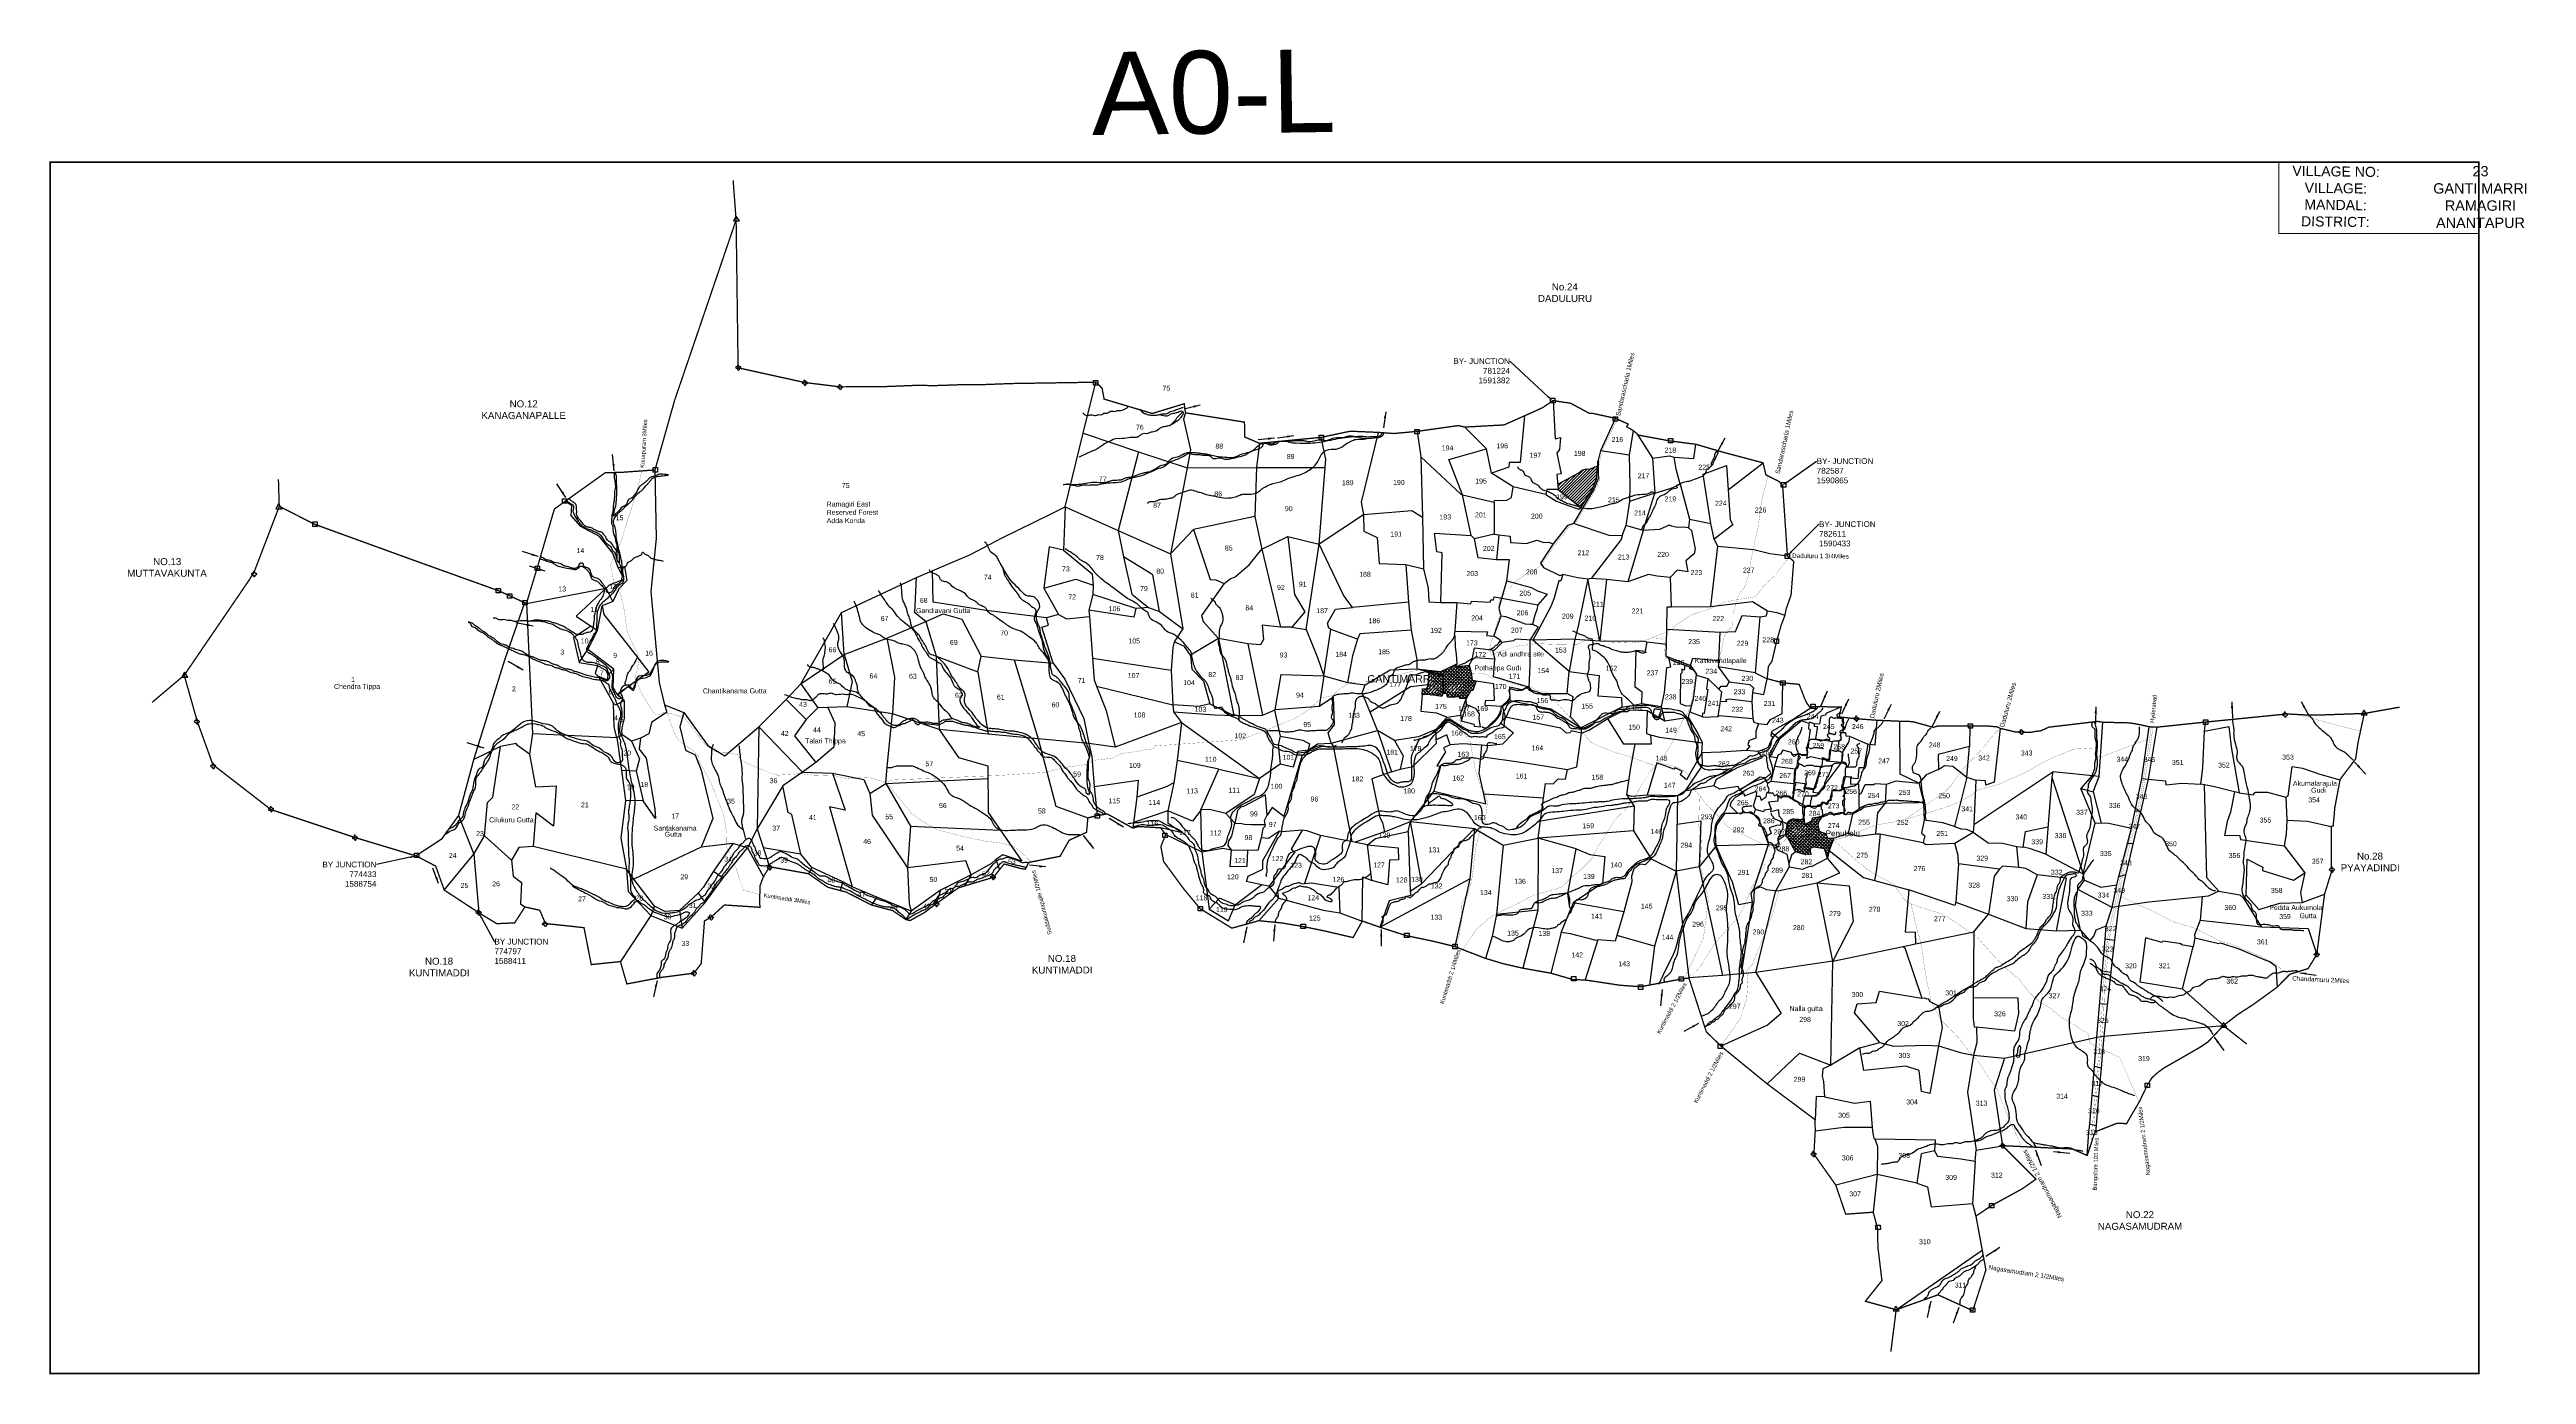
# Model space of a CAD drawing. Header units: feet. Extents: x 772208 to 787172, y 1585645 to 1593649.
import ezdxf
from ezdxf import colors
from ezdxf.entities.mleader import LeaderData, LeaderLine
from ezdxf.enums import TextEntityAlignment as Align
from ezdxf.math import Vec2, Vec3

# ---------------------------------------------------------------- set-up
doc = ezdxf.new("R2010")
doc.units = ezdxf.units.FT
doc.header["$LTSCALE"] = 15
doc.header["$MEASUREMENT"] = 0
doc.linetypes.add('HIDDEN2', pattern=[0.1875, 0.125, -0.0625])
for name, color, linetype in [('CRDS STONES', 7, 'Continuous'), ('PAPER SIZE', 10, 'Continuous'), ('PLOT', 7, 'Continuous'), ('PLOT NO', 7, 'Continuous'), ('ROADS', 6, 'Continuous'), ('TANKS-STREAM', 4, 'Continuous'), ('TEXT', 240, 'Continuous'), ('text2', 7, 'Continuous'), ('VILLAGE', 30, 'Continuous'), ('VILLAGE STONES', 240, 'Continuous')]:
    doc.layers.add(name, color=color, linetype=linetype)
doc.layers.add('VILLAGE BOUNDRY', color=5, linetype='HIDDEN2', lineweight=100)
doc.styles.add('CANAL', font='Cambria.ttf')
doc.styles.get("Standard").update_dxf_attribs({"font": 'arial.ttf'})
doc.linetypes.add('DOTS', pattern='A,1e-06,-3,["●",Standard,S=3,R=0,X=-1.25,Y=-1.25],-3', length=6.000001)
doc.dimstyles.new('CRDS', dxfattribs={"dimtxt": 20, "dimasz": 40, "dimexe": 0.18, "dimexo": 0.0625, "dimgap": 0.09, "dimtad": 0, "dimtih": 1, "dimtoh": 1, "dimdec": 0, "dimzin": 2, "dimdsep": 46, "dimtxsty": 'CANAL', "dimcen": 0.09, "dimclrt": 256, "dimadec": 0, "dimazin": 0, "dimtfac": 1, "dimtdec": 0, "dimtofl": 0, "dimtmove": 0, "dimatfit": 3, "dimfxl": 1, "dimtfill": 2, "dimtfillclr": 5, "dimtolj": 1, "dimtzin": 0, "dimarcsym": 0})

msp = doc.modelspace()

# ---------------------------------------------------------------- hatches: boundary and pattern name
at = {"layer": 'TANKS-STREAM'}
h = msp.add_hatch(dxfattribs=at)
h.set_pattern_fill('ANSI31', color=256, scale=100.297517, angle=0.0819)
h.set_pattern_definition([(45.0818587, (-82.85, -5644.846), (-8.87778836, 8.85245708), [])])
edge = h.paths.add_edge_path()
edge.add_line((781414, 1591074), (781370, 1591050))
edge.add_line((781370, 1591050), (781320, 1591022))
edge.add_line((781320, 1591022), (781322, 1590991))
edge.add_line((781322, 1590991), (781457, 1590883))
edge.add_spline(control_points=[(781457, 1590883), (781458, 1590883), (781458, 1590883), (781459, 1590883)], knot_values=[467.642117, 467.642117, 467.642117, 467.642117, 469.878006, 469.878006, 469.878006, 469.878006], degree=3, periodic=0)
edge.add_line((781459, 1590883), (781530, 1590993))
edge.add_line((781530, 1590993), (781553, 1591056))
edge.add_line((781553, 1591056), (781560, 1591130))
edge.add_line((781560, 1591130), (781541, 1591125))
edge.add_line((781541, 1591125), (781516, 1591114))
edge.add_line((781516, 1591114), (781486, 1591111))
edge.add_line((781486, 1591111), (781470, 1591107))
edge.add_line((781470, 1591107), (781449, 1591092))
edge.add_line((781449, 1591092), (781414, 1591074))
at = {"layer": 'VILLAGE', "linetype": 'Continuous'}
h = msp.add_hatch(dxfattribs=at)
h.set_pattern_fill('SACNCR', color=256, scale=150, angle=1.53032, style=0)
h.paths.add_polyline_path([(780710, 1589938), (780701, 1589919), (780785, 1589929), (780797, 1589885), (780802, 1589839), (780827, 1589835), (780807, 1589777), (780795, 1589777), (780766, 1589727), (780728, 1589729), (780728, 1589739), (780700, 1589739), (780691, 1589734), (780653, 1589736), (780650, 1589758), (780625, 1589758), (780620, 1589741), (780540, 1589752), (780501, 1589750), (780502, 1589786), (780529, 1589788), (780537, 1589811), (780542, 1589892), (780613, 1589891)])
h.paths.add_polyline_path([(780157, 1589811), (780579, 1589812), (780579, 1589882), (780157, 1589882)], flags=9)
h = msp.add_hatch(dxfattribs=at)
h.set_pattern_fill('SACNCR', color=256, scale=150, angle=1.53032, style=0)
h.paths.add_polyline_path([(782932, 1588821), (782866, 1588830), (782844, 1588824), (782845, 1588803), (782850, 1588785), (782804, 1588787), (782755, 1588803), (782708, 1588891), (782699, 1588892), (782708, 1588966), (782724, 1588995), (782765, 1588992), (782808, 1588999), (782811, 1588968), (782854, 1588989), (782859, 1589007), (782897, 1589013), (782920, 1589022), (782896, 1588988), (782891, 1588965), (782898, 1588926), (782938, 1588913), (782952, 1588884), (782988, 1588885), (782959, 1588810), (782950, 1588764)])
h.paths.add_polyline_path([(782929, 1588887), (783153, 1588887), (783153, 1588940), (782929, 1588940)], flags=9)

# ---------------------------------------------------------------- linework, layer by layer
at = {"layer": 'PAPER SIZE', "color": 5, "const_width": 10}
msp.add_lwpolyline([(786884, 1592969), (772213, 1592969), (772213, 1585650), (786884, 1585650)], close=True, dxfattribs=at)
at = {"layer": 'PLOT'}
for points in [[(775866, 1591109), (775873, 1590695), (775840, 1590374), (775892, 1589824), (775924, 1589690), (776040, 1589643), (776186, 1589444), (776288, 1589381), (776493, 1589557), (776658, 1589723), (776747, 1589817), (776993, 1590248), (777446, 1590460), (777771, 1590598), (777963, 1590698), (778260, 1590844), (778344, 1590887), (778453, 1591331), (778529, 1591639)], [(781291, 1591528), (781303, 1591296), (781336, 1591306), (781330, 1591233), (781314, 1591210), (781340, 1591085), (781315, 1591082), (781322, 1590991), (781459, 1590882), (781530, 1590993), (781553, 1591056), (781564, 1591169)], [(779071, 1591454), (779059, 1591416), (779100, 1591230), (779081, 1591121), (778981, 1590603)], [(779907, 1589866), (780050, 1589825), (780157, 1589810), (780308, 1589902), (780468, 1589908), (780613, 1589891), (780710, 1589938), (780701, 1589919), (780785, 1589929), (780802, 1589962), (780816, 1590034), (780938, 1590020), (780983, 1590067), (780969, 1590083), (780933, 1590105), (780978, 1590228), (780966, 1590276), (780982, 1590335), (781013, 1590439), (781029, 1590567), (780950, 1590567), (780839, 1590578), (780816, 1590692), (780796, 1590713), (780745, 1590958), (780662, 1591172), (780889, 1591236), (780758, 1591368)], [(781119, 1591436), (781092, 1591154), (781027, 1591155), (781024, 1591126), (780920, 1591089)], [(781668, 1591421), (781578, 1591225), (781564, 1591169), (781563, 1591058), (781540, 1590994), (781468, 1590877), (781414, 1590785), (781378, 1590773), (781291, 1590662), (781216, 1590545), (781234, 1590520), (781333, 1590471), (781350, 1590477), (781338, 1590440), (781326, 1590439), (781298, 1590337), (781280, 1590288), (781206, 1590147), (781170, 1590080), (781063, 1590086), (781052, 1590077), (780983, 1590067)], [(781775, 1591347), (781752, 1591199), (781578, 1591225)], [(778453, 1591331), (778787, 1591219), (779081, 1591121), (779500, 1591123)], [(778787, 1591219), (778665, 1590743)], [(779517, 1591270), (779500, 1591123), (779489, 1590828), (779120, 1590749), (778981, 1590603)], [(778998, 1589648), (779247, 1589630), (779362, 1589626), (779536, 1589627), (779613, 1589660), (779649, 1589873), (779907, 1589866), (779949, 1590145), (779936, 1590153), (779928, 1590184), (779976, 1590268), (780080, 1590279), (780025, 1590352), (779878, 1590661), (779915, 1591123), (779918, 1591175), (779891, 1591306)], [(780235, 1591336), (780133, 1590915), (780146, 1590837), (779878, 1590661)], [(780470, 1591342), (780493, 1591189), (780503, 1590821), (780438, 1590863), (780146, 1590837)], [(781247, 1590960), (781051, 1591007), (780920, 1591089), (780889, 1591236)], [(781752, 1591199), (781756, 1591017), (781754, 1590918), (781731, 1590774), (781710, 1590722), (781708, 1590711), (781630, 1590714), (781414, 1590785)], [(781800, 1591326), (781891, 1591181), (781995, 1591195), (782023, 1591187), (782142, 1591179), (782153, 1591264)], [(779500, 1591123), (779915, 1591123)], [(780493, 1591189), (780735, 1590962), (780745, 1590958)], [(781891, 1591181), (781907, 1590969), (781754, 1590918)], [(781907, 1590969), (782004, 1590999), (782059, 1591023), (782035, 1591113), (782023, 1591187)], [(782115, 1590812), (782244, 1590785), (782198, 1591083), (782339, 1591135), (782350, 1590989), (782560, 1591152)], [(775089, 1590302), (775572, 1590395), (775591, 1590414), (775664, 1590444), (775669, 1590467), (775644, 1590520), (775612, 1590607), (775530, 1590706), (775418, 1590767), (775360, 1590834), (775364, 1590894), (775321, 1590918)], [(780745, 1590958), (780936, 1590915), (780937, 1590924), (781013, 1590927), (781041, 1590943), (781051, 1591007)], [(780936, 1590915), (780935, 1590721), (780816, 1590692)], [(781322, 1590991), (781253, 1590990), (781247, 1590960), (781312, 1590921), (781376, 1590897), (781446, 1590872), (781459, 1590882)], [(782059, 1591023), (782115, 1590812), (782110, 1590760), (782085, 1590764), (782041, 1590762), (782006, 1590769), (781992, 1590776), (781935, 1590749), (781836, 1590744), (781907, 1590969)], [(782350, 1590989), (782362, 1590808), (782378, 1590778), (782264, 1590691), (782244, 1590785)], [(778344, 1590887), (778665, 1590743), (778981, 1590603), (779054, 1590150), (779002, 1590070), (778995, 1590037), (778985, 1589900), (778994, 1589690), (778998, 1589648), (779046, 1589583), (778645, 1589434), (778486, 1589456), (778181, 1589485), (777879, 1589512), (777583, 1589542), (777300, 1589635), (777025, 1589677), (776850, 1589672), (776779, 1589601)], [(778344, 1590887), (778334, 1590625), (778247, 1590644), (778215, 1590395), (778303, 1590236), (778232, 1590215), (777867, 1590260), (777546, 1590311), (777543, 1590501)], [(779120, 1590749), (779219, 1590447), (779255, 1590445), (779305, 1590423)], [(779489, 1590828), (779531, 1590631), (779645, 1590160), (779533, 1590172), (779542, 1590084), (779524, 1590052), (779448, 1590058)], [(780146, 1590837), (780149, 1590739), (780229, 1590701), (780241, 1590544), (780402, 1590538), (780509, 1590511), (780536, 1590395), (780540, 1590313), (780614, 1590309), (780622, 1590608), (780589, 1590615), (780576, 1590728), (780796, 1590713)], [(780503, 1590821), (780509, 1590511)], [(781836, 1590744), (781731, 1590774)], [(782110, 1590760), (782128, 1590743), (782150, 1590632), (782144, 1590603), (782093, 1590559), (782106, 1590494), (782041, 1590504), (781998, 1590459), (781920, 1590468), (781867, 1590477), (781743, 1590434)], [(778334, 1590625), (778506, 1590482), (778514, 1590412), (778511, 1590357), (778486, 1590261), (778490, 1590224), (778509, 1589973), (778519, 1589842), (778534, 1589803), (778591, 1589655), (778645, 1589434)], [(778665, 1590743), (778696, 1590584), (778747, 1590359), (778848, 1590279), (778913, 1590254), (778873, 1590475), (778696, 1590584)], [(779305, 1590423), (779340, 1590452), (779370, 1590464), (779456, 1590535), (779531, 1590631)], [(779531, 1590631), (779690, 1590706), (779878, 1590661)], [(779690, 1590706), (779729, 1590357), (779791, 1590251), (779714, 1590160), (779645, 1590160)], [(779714, 1590160), (779800, 1590146), (779878, 1590661)], [(780935, 1590721), (780963, 1590717), (780949, 1590567)], [(780963, 1590717), (781032, 1590708), (781034, 1590670), (781130, 1590665), (781193, 1590684), (781235, 1590670), (781263, 1590672), (781291, 1590662)], [(781708, 1590711), (781703, 1590688), (781521, 1590454), (781501, 1590450), (781441, 1590458)], [(781836, 1590744), (781743, 1590434), (781614, 1590447), (781521, 1590454)], [(782284, 1590648), (782242, 1590284)], [(782264, 1590691), (782284, 1590648), (782505, 1590629), (782601, 1590604), (782662, 1590596), (782707, 1590591)], [(775644, 1590520), (775682, 1590525), (775695, 1590442), (775648, 1590391), (775611, 1590314), (775572, 1590395)], [(777008, 1589994), (777267, 1590093), (777503, 1590194), (777436, 1590246), (777446, 1590460)], [(778215, 1590395), (778408, 1590450), (778514, 1590412)], [(780402, 1590538), (780417, 1590310), (780434, 1590142), (780469, 1589964), (780468, 1589908)], [(781501, 1590450), (781443, 1590166), (781423, 1590086), (781170, 1590080)], [(781441, 1590458), (781350, 1590477)], [(781574, 1590076), (781501, 1590450)], [(781998, 1590459), (782005, 1590282)], [(775078, 1590307), (774957, 1589960), (774772, 1589363), (774679, 1589022), (774575, 1588876), (774424, 1588777)], [(775089, 1590302), (775125, 1589516), (775635, 1589492), (775620, 1589556), (775616, 1589698)], [(775572, 1590395), (775389, 1590225), (775518, 1590139)], [(775611, 1590314), (775546, 1590289), (775557, 1590236), (775748, 1589993), (775829, 1589887), (775637, 1589753), (775614, 1589794), (775617, 1589905), (775461, 1590025), (775518, 1590139), (775546, 1590289)], [(778848, 1590279), (778771, 1590272), (778511, 1590357)], [(779305, 1590423), (779167, 1590230), (779178, 1590193), (779270, 1590091)], [(780417, 1590310), (780080, 1590279)], [(780614, 1590309), (780709, 1590308), (780795, 1590301), (780799, 1590317), (780912, 1590310), (780915, 1590324), (780932, 1590325), (780936, 1590342), (780982, 1590335)], [(780709, 1590308), (780698, 1590135), (780693, 1590112), (780698, 1590106), (780699, 1590038), (780706, 1589997), (780710, 1589938)], [(780982, 1590335), (781123, 1590308), (781199, 1590295)], [(781013, 1590439), (781158, 1590398), (781197, 1590378), (781256, 1590358), (781199, 1590295), (781194, 1590265), (781181, 1590231), (781168, 1590178), (781202, 1590161), (781151, 1590081)], [(781423, 1590086), (781574, 1590076), (781840, 1590075), (781857, 1590071), (781976, 1590057), (781978, 1590148), (781981, 1590283), (782005, 1590282), (782242, 1590284), (782496, 1590314), (782587, 1590257), (782643, 1590248), (782692, 1590231)], [(781614, 1590447), (781574, 1590076)], [(775478, 1590166), (775374, 1590095), (775407, 1589946), (775461, 1590025)], [(776747, 1589817), (777008, 1589994), (776993, 1590248)], [(777503, 1590194), (777606, 1590240), (777720, 1590208), (777837, 1589984), (778035, 1589962), (778272, 1589941), (778202, 1590159), (778244, 1590171), (778231, 1590215)], [(777503, 1590194), (777565, 1589985), (777583, 1589542)], [(778303, 1590236), (778351, 1590209), (778490, 1590224)], [(778771, 1590272), (778759, 1590220), (778486, 1590261)], [(778913, 1590254), (779054, 1590150)], [(780978, 1590228), (781003, 1590223), (781123, 1590180), (781150, 1590177), (781168, 1590178)], [(781978, 1590148), (782302, 1590130), (782393, 1590134), (782434, 1590229), (782540, 1590222), (782580, 1590227), (782587, 1590257)], [(782540, 1590222), (782512, 1589884), (782585, 1589848)], [(777267, 1590093), (777313, 1589858), (777300, 1589635)], [(779448, 1590058), (779270, 1590091), (779101, 1589990), (779064, 1590042), (779002, 1590070)], [(779270, 1590091), (779362, 1589626)], [(779448, 1590058), (779536, 1589627)], [(779800, 1590146), (779869, 1589976), (779907, 1589866)], [(780434, 1590142), (780124, 1590119), (780109, 1590086), (779949, 1590145)], [(780109, 1590086), (780080, 1589987), (780050, 1589825)], [(780698, 1590135), (780895, 1590131), (780890, 1590109), (780933, 1590105)], [(781151, 1590081), (781150, 1589930), (781144, 1589797), (780931, 1589859), (780939, 1589966), (780820, 1589975), (780802, 1589962)], [(780926, 1590021), (780939, 1589966)], [(781144, 1589797), (781157, 1589781), (781226, 1589758), (781376, 1589758), (781388, 1589891), (781170, 1590080)], [(781423, 1590086), (781388, 1589891), (781570, 1589868), (781561, 1589744), (781704, 1589735), (781706, 1589675), (781459, 1589552)], [(781464, 1589519), (781507, 1589537), (781622, 1589607), (781707, 1589649), (781740, 1589649), (781753, 1589659), (781860, 1589655), (781967, 1589593), (781947, 1589680), (781964, 1589764), (781978, 1589915), (782002, 1589920), (781993, 1589967), (781974, 1589985), (781976, 1590057)], [(781706, 1589675), (781779, 1589689), (781828, 1589698), (781829, 1589767), (781788, 1589796), (781793, 1590020), (781849, 1590014), (781860, 1590071)], [(782292, 1589958), (782301, 1590129)], [(775407, 1589946), (775518, 1589927), (775504, 1589880), (775525, 1589861), (775616, 1589698), (775630, 1589690), (775680, 1589716), (775637, 1589753)], [(775518, 1589927), (775571, 1589897), (775581, 1589870), (775578, 1589842), (775525, 1589861)], [(775581, 1589870), (775617, 1589905)], [(777008, 1589994), (777058, 1589832), (777025, 1589677)], [(777565, 1589985), (777817, 1589889), (777837, 1589984)], [(777817, 1589889), (777879, 1589512)], [(778035, 1589962), (778181, 1589485)], [(778272, 1589941), (778341, 1589845), (778457, 1589607), (778486, 1589456)], [(778509, 1589973), (778985, 1589900)], [(779101, 1589990), (779109, 1589905), (779179, 1589833), (779218, 1589696), (779152, 1589681), (778994, 1589690)], [(779907, 1589866), (779879, 1589680), (779613, 1589660)], [(780468, 1589908), (780625, 1589873), (780629, 1589776), (780620, 1589741), (780540, 1589752), (780501, 1589750), (780502, 1589786), (780529, 1589788), (780537, 1589811), (780431, 1589799), (780187, 1589645)], [(780542, 1589892), (780537, 1589811)], [(780785, 1589929), (780797, 1589885), (780802, 1589839), (780827, 1589835), (780807, 1589777), (780795, 1589777), (780766, 1589727)], [(781974, 1589985), (782121, 1589927), (782136, 1589972), (782293, 1589958), (782288, 1589920)], [(781993, 1589967), (782028, 1589949), (782088, 1589930), (782130, 1589914)], [(782088, 1589930), (782083, 1589900), (782070, 1589905), (782070, 1589884), (782062, 1589876), (782060, 1589699), (782093, 1589684), (782127, 1589686), (782117, 1589648)], [(782115, 1589920), (782115, 1589910), (782139, 1589901)], [(782121, 1589927), (782157, 1589875), (782158, 1589869), (782227, 1589849), (782292, 1589784), (782307, 1589802), (782341, 1589803), (782355, 1589830)], [(782127, 1589686), (782140, 1589725), (782158, 1589869)], [(782512, 1589884), (782288, 1589920), (782355, 1589830), (782479, 1589812), (782504, 1589791), (782498, 1589780), (782496, 1589764), (782564, 1589753), (782585, 1589848)], [(775680, 1589716), (775679, 1589608), (775666, 1589552), (775664, 1589529), (775668, 1589506)], [(776658, 1589723), (776779, 1589601), (776709, 1589503), (776837, 1589342), (776757, 1589284)], [(776747, 1589817), (776850, 1589671)], [(778534, 1589803), (778994, 1589690)], [(779811, 1589417), (779868, 1589455), (779951, 1589458), (779932, 1589520), (779971, 1589569), (779965, 1589736), (779879, 1589680)], [(779951, 1589458), (780231, 1589536), (780187, 1589645), (780138, 1589762), (780157, 1589810)], [(780501, 1589750), (780493, 1589651), (780588, 1589641), (780651, 1589615), (780583, 1589541)], [(780651, 1589615), (780734, 1589628), (780734, 1589640), (780766, 1589727), (780728, 1589729), (780728, 1589739), (780700, 1589739), (780691, 1589734), (780653, 1589736), (780650, 1589758), (780625, 1589758)], [(780734, 1589628), (780736, 1589593), (780813, 1589573), (780814, 1589562), (780852, 1589557), (780844, 1589604), (780846, 1589636), (780827, 1589665), (780768, 1589693), (780766, 1589727)], [(780827, 1589835), (780932, 1589818), (780936, 1589716), (780881, 1589715), (780880, 1589688), (780986, 1589683)], [(781004, 1589616), (780986, 1589683), (781033, 1589716), (781278, 1589665), (781459, 1589552), (781464, 1589519)], [(781033, 1589716), (781031, 1589799), (781103, 1589783), (781144, 1589797)], [(781459, 1589552), (781397, 1589617), (781412, 1589738), (781376, 1589758)], [(781967, 1589593), (782109, 1589616), (782117, 1589648), (782203, 1589616), (782286, 1589619), (782294, 1589626), (782499, 1589608), (782504, 1589585), (782531, 1589577), (782584, 1589571), (782605, 1589602), (782675, 1589638), (782679, 1589823)], [(782227, 1589849), (782219, 1589785), (782227, 1589782), (782205, 1589637), (782195, 1589639), (782193, 1589620)], [(782292, 1589784), (782309, 1589768), (782300, 1589713), (782286, 1589619)], [(782300, 1589713), (782341, 1589710), (782334, 1589723), (782356, 1589726), (782492, 1589711)], [(782496, 1589764), (782492, 1589711), (782499, 1589608)], [(775924, 1589690), (775937, 1589645), (775845, 1589584), (775829, 1589515), (775779, 1589488), (775725, 1589471), (775672, 1589507), (775635, 1589492)], [(776040, 1589643), (776017, 1589558), (776051, 1589417), (776109, 1589389), (776144, 1589296), (776215, 1589004), (776145, 1588830)], [(776493, 1589557), (776483, 1588940), (776558, 1588712)], [(776493, 1589557), (776757, 1589284), (776638, 1589200), (776483, 1588940)], [(776911, 1589674), (776952, 1589581), (776947, 1589434), (776837, 1589342)], [(776939, 1589278), (777127, 1589239), (777164, 1589155), (777260, 1589214), (777269, 1589316), (777300, 1589635)], [(779046, 1589583), (779518, 1589246), (779486, 1589149), (779315, 1589034), (779216, 1589057), (779165, 1589056), (779113, 1588988), (778965, 1589049), (778756, 1588980)], [(779046, 1589583), (779021, 1589353), (779001, 1589219), (778955, 1589194), (778776, 1589133)], [(779218, 1589696), (779362, 1589626)], [(779609, 1589658), (779643, 1589501), (779779, 1589477), (779819, 1589455), (779811, 1589417), (779749, 1589408), (779722, 1589313), (779642, 1589331), (779518, 1589246)], [(780272, 1588923), (780430, 1588986), (780817, 1588944), (780989, 1588842), (781201, 1588885), (781233, 1589126), (781245, 1589215), (781291, 1589212), (781323, 1589244), (781366, 1589241), (781379, 1589299), (781434, 1589315), (781464, 1589519), (781400, 1589533), (781395, 1589520), (781373, 1589519), (781338, 1589549), (781004, 1589616), (780974, 1589582), (781053, 1589521), (780985, 1589453), (780901, 1589443), (780858, 1589446), (780748, 1589454), (780669, 1589449), (780649, 1589508), (780586, 1589479), (780583, 1589541), (780479, 1589497), (780334, 1589475), (780231, 1589536)], [(780768, 1589693), (780736, 1589593)], [(782190, 1589401), (782193, 1589324), (782088, 1589169), (782044, 1589141), (781860, 1589144), (781766, 1589136), (781736, 1589146), (781760, 1589300), (781788, 1589453), (781719, 1589453), (781622, 1589607)], [(781860, 1589655), (781856, 1589516), (781880, 1589509), (781884, 1589452), (781788, 1589453)], [(781828, 1589698), (781947, 1589680)], [(782861, 1589679), (782748, 1589605), (782611, 1589529), (782606, 1589502), (782618, 1589496), (782588, 1589430), (782531, 1589408), (782457, 1589414), (782305, 1589404), (782190, 1589401), (782194, 1589461), (782162, 1589527), (782109, 1589616)], [(782533, 1589577), (782517, 1589530), (782517, 1589488), (782476, 1589474), (782467, 1589451), (782479, 1589440), (782456, 1589413)], [(783033, 1589677), (782940, 1589637), (782938, 1589628), (782908, 1589621), (782900, 1589573), (782869, 1589575), (782841, 1589586), (782836, 1589577), (782792, 1589593), (782660, 1589482), (782610, 1589521)], [(782836, 1589577), (782835, 1589546), (782845, 1589542), (782834, 1589469), (782827, 1589442), (782826, 1589391), (782738, 1589389), (782731, 1589402), (782680, 1589417), (782666, 1589392), (782652, 1589389), (782645, 1589371)], [(782869, 1589575), (782869, 1589561), (782886, 1589560), (782887, 1589549), (782876, 1589484), (782956, 1589472), (782978, 1589468), (782968, 1589420), (782961, 1589416), (782957, 1589359), (782944, 1589361)], [(783044, 1589614), (783041, 1589523), (783057, 1589523), (783059, 1589502), (783082, 1589500), (783078, 1589468), (783038, 1589403), (783034, 1589344)], [(783248, 1589597), (783236, 1589447), (783192, 1589452), (783168, 1589309), (783139, 1589310), (783132, 1589243), (783089, 1589247), (783089, 1589210), (783137, 1589212), (783138, 1589153), (783139, 1589079), (783145, 1589054), (783169, 1589072), (783303, 1589097)], [(783501, 1589217), (783388, 1589272), (783387, 1589591)], [(783810, 1589563), (783808, 1589438), (783618, 1589390), (783620, 1589300), (783655, 1589324), (783706, 1589320), (783790, 1589253), (783845, 1589234)], [(784546, 1589586), (784547, 1589559), (784565, 1589544), (784565, 1589493), (784572, 1589462), (784571, 1589414), (784567, 1589398), (784570, 1589367), (784562, 1589337), (784562, 1589304), (784547, 1589262), (784480, 1589184)], [(784518, 1586968), (784528, 1587106), (784533, 1587159), (784548, 1587333), (784563, 1587509), (784577, 1587683), (784626, 1588275), (784632, 1588355), (784669, 1588465), (784698, 1588602), (784710, 1588653), (784785, 1588945), (784849, 1589246), (784892, 1589558)], [(784938, 1589555), (784886, 1589242), (784813, 1588933), (784750, 1588662), (784707, 1588471), (784669, 1588149), (784618, 1587688), (784602, 1587498), (784587, 1587324), (784572, 1587148), (784568, 1587111)], [(784591, 1589258), (784612, 1589585)], [(784849, 1589246), (784886, 1589242), (784992, 1589230), (784994, 1589207), (785090, 1589217), (785205, 1589211), (785216, 1589309), (785226, 1589531), (785233, 1589586)], [(785226, 1589531), (785373, 1589559), (785387, 1589437), (785436, 1589158), (785408, 1589165), (785280, 1589197), (785224, 1589206), (785205, 1589211)], [(775125, 1589516), (775107, 1589393), (775036, 1589445), (775027, 1589457), (774933, 1589438), (774771, 1589359)], [(775107, 1589393), (775145, 1589194), (775269, 1589201), (775252, 1588957), (775147, 1589037), (775129, 1588835), (775044, 1588828), (775000, 1588751), (774837, 1588898), (774854, 1589100), (774886, 1589133), (774933, 1589438)], [(775635, 1589492), (775663, 1589294), (775687, 1589113), (775659, 1588884), (775694, 1588697), (775129, 1588835)], [(775725, 1589471), (775773, 1589363), (775753, 1589289), (775663, 1589294)], [(775779, 1589488), (775770, 1589423), (775812, 1589367), (775866, 1589062), (775870, 1589004), (775794, 1589110), (775687, 1589113)], [(777583, 1589542), (777699, 1589371), (777877, 1589321), (777879, 1589040), (778082, 1588745), (777968, 1588783), (777926, 1588756), (777947, 1588694)], [(778181, 1589485), (778288, 1589078), (778481, 1589007)], [(778486, 1589456), (778504, 1589378), (778519, 1589197), (778784, 1589235), (778776, 1589133), (778752, 1588946)], [(779811, 1589417), (779774, 1589380), (779664, 1589015), (779595, 1589070), (779565, 1589023), (779554, 1589147), (779422, 1589075), (779406, 1589072), (779384, 1589052), (779368, 1588975), (779315, 1589034)], [(779643, 1589501), (779630, 1589449), (779642, 1589331)], [(779951, 1589458), (779963, 1589441), (780075, 1588864)], [(780231, 1589536), (780316, 1589285), (780196, 1589244), (780244, 1589009), (780260, 1588979), (780272, 1588923), (780095, 1588860)], [(780316, 1589285), (780368, 1589301), (780445, 1589317), (780587, 1589458), (780586, 1589479)], [(780334, 1589475), (780385, 1589383), (780368, 1589301)], [(780669, 1589449), (780630, 1589431), (780641, 1589407), (780589, 1589322), (780611, 1589320), (780570, 1589169), (780430, 1588986)], [(780570, 1589169), (780885, 1589093), (780873, 1589151), (780844, 1589277), (780854, 1589377), (780860, 1589446)], [(781880, 1589509), (781934, 1589495), (782147, 1589466), (782194, 1589461)], [(782660, 1589482), (782603, 1589377), (782645, 1589371), (782630, 1589320), (782606, 1589226), (782588, 1589215), (782569, 1589250), (782542, 1589254), (782420, 1589174), (782410, 1589196), (782298, 1589180), (782263, 1589200), (782088, 1589169)], [(782263, 1589200), (782278, 1589241), (782406, 1589311), (782556, 1589372), (782531, 1589408)], [(782978, 1589468), (782990, 1589473), (783017, 1589473), (783032, 1589476), (783029, 1589522), (783041, 1589523)], [(783082, 1589500), (783192, 1589452)], [(783790, 1589253), (783808, 1589438)], [(783992, 1589548), (783956, 1589223), (783905, 1589205), (783903, 1589231), (783845, 1589234), (783834, 1588968), (784311, 1589285)], [(775753, 1589289), (775794, 1589110)], [(776757, 1589284), (776939, 1589278), (777014, 1589053), (776920, 1589074), (777058, 1588591), (777001, 1588620), (776814, 1588707), (776746, 1588788), (776520, 1588826)], [(778951, 1588906), (779169, 1588802), (779163, 1589056), (779272, 1589301), (779518, 1589246)], [(779272, 1589301), (779021, 1589353)], [(780854, 1589377), (781110, 1589341), (781379, 1589299)], [(782190, 1589401), (782098, 1589237), (782062, 1589268), (782072, 1589289), (782027, 1589309), (782021, 1589301), (781918, 1589339), (781860, 1589144)], [(782755, 1589304), (782750, 1589223), (782745, 1589213), (782606, 1589226)], [(782630, 1589320), (782755, 1589304), (782763, 1589313), (782770, 1589350), (782776, 1589390)], [(783039, 1589180), (783057, 1589257), (783057, 1589302), (783065, 1589325), (783034, 1589344), (782894, 1589158), (782881, 1589139), (782809, 1589139), (782799, 1589089)], [(782826, 1589391), (782823, 1589368), (782849, 1589377), (782918, 1589362), (782915, 1589322), (782906, 1589318), (782902, 1589296), (782860, 1589162), (782894, 1589158)], [(782918, 1589362), (782944, 1589361), (782943, 1589351), (783034, 1589344)], [(783620, 1589300), (783546, 1589268), (783501, 1589217), (783529, 1589106), (783529, 1589097), (783534, 1588994)], [(783790, 1589253), (783716, 1588955), (783757, 1588942), (783789, 1588938), (783829, 1588920)], [(784304, 1589253), (784268, 1588787), (784494, 1588670)], [(784566, 1588976), (784480, 1589184), (784555, 1589165), (784591, 1589258), (784311, 1589285), (784304, 1589253), (784494, 1588670)], [(785436, 1589158), (785520, 1589147), (785534, 1589163), (785607, 1589163), (785718, 1589133), (785732, 1589141), (785757, 1589318), (785818, 1589307), (785923, 1589271), (786045, 1589238)], [(776746, 1588788), (776692, 1589027), (776670, 1589039), (776638, 1589200)], [(777164, 1589155), (777177, 1589024), (777392, 1588705), (777402, 1588487), (777414, 1588443), (777381, 1588393)], [(777260, 1589214), (777878, 1589245)], [(777260, 1589214), (777409, 1588958), (777392, 1588705)], [(778519, 1589197), (778537, 1589021)], [(779001, 1589219), (778965, 1589049), (778965, 1588977), (779051, 1588917), (778921, 1588947)], [(781233, 1589126), (780873, 1589151)], [(781215, 1588990), (781781, 1589079), (781736, 1589146)], [(782044, 1589141), (782035, 1588686)], [(782276, 1588839), (782273, 1588919), (782280, 1588963), (782331, 1589036), (782405, 1589036), (782362, 1589080), (782370, 1589107), (782395, 1589134), (782442, 1589159), (782420, 1589174)], [(782442, 1589159), (782447, 1589141), (782514, 1589166), (782521, 1589161), (782519, 1589139), (782500, 1589078), (782514, 1589057), (782502, 1589029)], [(782745, 1589213), (782742, 1589121), (782729, 1589123), (782712, 1589134), (782650, 1589131), (782649, 1589108), (782593, 1589103), (782608, 1589059), (782567, 1589054), (782563, 1589044), (782514, 1589057)], [(782519, 1589139), (782541, 1589138), (782548, 1589114), (782578, 1589134), (782583, 1589159), (782592, 1589164), (782596, 1589179), (782590, 1589195), (782587, 1589202), (782588, 1589215)], [(782708, 1588966), (782724, 1588995), (782765, 1588992), (782808, 1588999), (782812, 1589077), (782799, 1589089), (782742, 1589121)], [(782750, 1589223), (782813, 1589215), (782811, 1589184), (782865, 1589179)], [(782910, 1589088), (782912, 1589098), (782951, 1589099), (782977, 1589137), (782977, 1589172), (783029, 1589172), (783049, 1589189), (783050, 1589120), (783048, 1589036)], [(783137, 1589151), (783152, 1589155), (783177, 1589209), (783231, 1589208), (783233, 1589214), (783306, 1589211)], [(783241, 1588910), (783253, 1589037), (783300, 1589097), (783498, 1589101), (783529, 1589106)], [(783300, 1589097), (783306, 1589210), (783363, 1589230), (783501, 1589217)], [(784555, 1589165), (784602, 1588976)], [(785224, 1589206), (785238, 1588648), (785314, 1588564), (785249, 1588534), (785213, 1588530), (784890, 1588497), (784669, 1588465)], [(785408, 1589165), (785384, 1589042), (785363, 1588986), (785348, 1588900), (785438, 1588903), (785444, 1588877), (785707, 1588838)], [(785718, 1589133), (785724, 1588994), (785848, 1588988), (785992, 1588956)], [(774679, 1589022), (774772, 1588787), (774802, 1588434)], [(777409, 1588958), (777953, 1588932)], [(779169, 1588802), (779296, 1588824), (779348, 1588814), (779329, 1588841), (779332, 1588869), (779351, 1588896), (779368, 1588975)], [(779368, 1588975), (779412, 1588973), (779427, 1588970), (779466, 1588968), (779553, 1588968), (779550, 1588956), (779538, 1588944), (779528, 1588886)], [(779553, 1588968), (779548, 1588991), (779565, 1589023)], [(780171, 1588844), (780219, 1588882), (780416, 1588925), (780430, 1588986)], [(780428, 1588565), (780498, 1588611), (780430, 1588986)], [(781781, 1589079), (781777, 1588929), (781201, 1588885)], [(782041, 1588969), (782183, 1588990), (782174, 1588712), (782314, 1588056)], [(782405, 1589036), (782471, 1589042), (782504, 1589028), (782532, 1588997), (782558, 1588939), (782592, 1588847)], [(782675, 1588985), (782667, 1588983), (782665, 1588963), (782642, 1588961), (782596, 1588947), (782609, 1588913), (782575, 1588893)], [(782755, 1588803), (782708, 1588891), (782699, 1588892), (782708, 1588966), (782692, 1588977), (782675, 1588985), (782677, 1588995), (782657, 1589017), (782656, 1589055), (782607, 1589044), (782608, 1589059)], [(782808, 1588999), (782811, 1588968), (782854, 1588989), (782859, 1589007), (782897, 1589013), (782920, 1589022), (782940, 1589031), (782988, 1589031), (783024, 1589040), (783040, 1589039), (783056, 1589032), (783101, 1589029)], [(782920, 1589022), (782919, 1589054), (782912, 1589058), (782910, 1589088), (782899, 1589076), (782825, 1589075), (782812, 1589077)], [(782920, 1589022), (782896, 1588988), (782891, 1588965), (782898, 1588926), (782938, 1588913), (782952, 1588884), (782988, 1588885)], [(783145, 1589054), (783101, 1589029), (783074, 1588915)], [(783716, 1588955), (783646, 1588977), (783534, 1588994), (783518, 1588915), (783538, 1588898), (783527, 1588859)], [(783834, 1588968), (783829, 1588920), (783920, 1588856), (784006, 1588854), (784093, 1588835), (784132, 1588831), (784146, 1588925), (784281, 1588953)], [(784502, 1588631), (784494, 1588670), (784566, 1588976), (784639, 1588977), (784785, 1588946)], [(784843, 1589048), (784806, 1589045)], [(785724, 1588994), (785720, 1588909), (785707, 1588838), (785833, 1588675), (785806, 1588557), (785817, 1588496), (785952, 1588547)], [(774593, 1588571), (774772, 1588787), (774837, 1588898)], [(776483, 1588940), (776424, 1588826), (776337, 1588853), (776145, 1588830), (775965, 1588746), (775739, 1588637), (775694, 1588697)], [(776337, 1588853), (776219, 1588685), (776157, 1588586), (776126, 1588553), (776014, 1588448), (775925, 1588441), (775863, 1588474), (775739, 1588637)], [(775841, 1588418), (776031, 1588341), (776169, 1588495), (776278, 1588646), (776424, 1588826), (776521, 1588652)], [(779371, 1588482), (779529, 1588602), (779440, 1588622), (779449, 1588656), (779538, 1588697), (779538, 1588750), (779638, 1588927), (779573, 1588882), (779528, 1588886), (779507, 1588811), (779446, 1588813), (779441, 1588714), (779340, 1588712), (779348, 1588814)], [(779348, 1588814), (779446, 1588813)], [(779776, 1588933), (779710, 1588819), (779732, 1588803), (779576, 1588594)], [(779634, 1588522), (779902, 1588450), (780004, 1588434), (780139, 1588384), (780142, 1588652), (780197, 1588628), (780171, 1588844), (779887, 1588901), (779803, 1588928), (779776, 1588933), (779655, 1588923), (779638, 1588927)], [(779887, 1588901), (779789, 1588610), (779829, 1588615), (779998, 1588589), (780004, 1588434)], [(780171, 1588844), (780356, 1588827), (780358, 1588753), (780304, 1588752), (780293, 1588602), (780197, 1588628)], [(780416, 1588925), (780428, 1588565), (780433, 1588538), (780301, 1588506), (780245, 1588347), (780789, 1588639)], [(780498, 1588611), (780817, 1588944)], [(780817, 1588944), (780789, 1588639), (780697, 1588230)], [(780989, 1588842), (780949, 1588423)], [(781201, 1588885), (781199, 1588450), (781109, 1588099)], [(781777, 1588929), (781884, 1588760), (781847, 1588723), (781818, 1588727), (781780, 1588700), (781765, 1588655), (781768, 1588621), (781719, 1588440), (781413, 1588494), (781400, 1588462), (781392, 1588463), (781381, 1588549), (781430, 1588820), (781201, 1588885)], [(781430, 1588820), (781514, 1588785), (781604, 1588774), (781589, 1588612), (781413, 1588494)], [(782430, 1588066), (782496, 1588497), (782413, 1588482), (782376, 1588618), (782307, 1588768), (782276, 1588839), (782174, 1588712)], [(782496, 1588497), (782488, 1588550), (782504, 1588577), (782592, 1588847), (782276, 1588839)], [(782504, 1588577), (782544, 1588590), (782581, 1588574), (782647, 1588567), (782887, 1588615), (783081, 1588596), (783104, 1588381), (782981, 1588142), (782887, 1588615), (783023, 1588676), (782950, 1588764), (782932, 1588821), (782866, 1588830), (782844, 1588824), (782845, 1588803), (782850, 1588785), (782804, 1588787), (782755, 1588803), (782731, 1588781), (782715, 1588730), (782717, 1588712), (782798, 1588698), (782838, 1588713), (782857, 1588716), (782950, 1588764)], [(782592, 1588847), (782639, 1588844), (782644, 1588816), (782703, 1588788), (782715, 1588730)], [(782950, 1588764), (782959, 1588810), (783166, 1588647), (783233, 1588628), (783440, 1588572)], [(782959, 1588810), (782977, 1588858), (782988, 1588885), (783074, 1588915), (783136, 1588897), (783241, 1588910), (783267, 1588910), (783251, 1588745), (783243, 1588684), (783233, 1588628)], [(783267, 1588910), (783527, 1588859), (783543, 1588847), (783718, 1588855)], [(784105, 1588707), (784007, 1588716), (783988, 1588698), (783741, 1588729), (783739, 1588779), (783718, 1588855), (783829, 1588920)], [(784216, 1588663), (784148, 1588701), (784105, 1588707), (784093, 1588835)], [(784268, 1588787), (784169, 1588822), (784132, 1588831)], [(784795, 1588852), (784760, 1588850)], [(775000, 1588751), (775009, 1588655), (775060, 1588617), (775054, 1588487), (775080, 1588469)], [(775694, 1588697), (775703, 1588563), (775841, 1588418), (775657, 1588139)], [(776219, 1588685), (776278, 1588646)], [(776814, 1588707), (776793, 1588670)], [(777926, 1588756), (777898, 1588731), (777776, 1588664), (777744, 1588747), (777392, 1588705)], [(777776, 1588664), (777591, 1588571), (777414, 1588443)], [(777776, 1588664), (777735, 1588596)], [(779169, 1588802), (779214, 1588456), (779331, 1588386), (779371, 1588482), (779277, 1588522), (779214, 1588456)], [(782035, 1588686), (781905, 1588233), (781676, 1588296)], [(781884, 1588760), (782035, 1588686), (782112, 1588040)], [(782174, 1588712), (782035, 1588686)], [(782717, 1588712), (782638, 1588568)], [(783741, 1588729), (783725, 1588497), (783922, 1588425)], [(783988, 1588698), (783957, 1588656), (783922, 1588425)], [(784332, 1588325), (784394, 1588643), (784216, 1588663), (784157, 1588498), (784147, 1588338)], [(784750, 1588663), (784709, 1588651)], [(785314, 1588564), (785441, 1588542), (785462, 1588522), (785479, 1588540), (785485, 1588758), (785579, 1588709), (785578, 1588689), (785764, 1588630), (785833, 1588675)], [(776126, 1588553), (776169, 1588495)], [(777001, 1588620), (776985, 1588569)], [(777206, 1588528), (777058, 1588591)], [(777414, 1588443), (777206, 1588528), (777173, 1588481)], [(777591, 1588571), (777564, 1588488)], [(779514, 1588386), (779634, 1588522), (779576, 1588594), (779529, 1588602)], [(782516, 1588074), (782638, 1588568)], [(783725, 1588497), (783718, 1588478), (783440, 1588572), (783419, 1588319), (783478, 1588316), (783480, 1588247)], [(784478, 1588329), (784447, 1588478), (784462, 1588575), (784502, 1588631), (784600, 1588588), (784698, 1588602)], [(784669, 1588465), (784462, 1588575)], [(785213, 1588530), (785201, 1588390), (785569, 1588349)], [(785462, 1588522), (785569, 1588349), (785852, 1588338), (785905, 1588182)], [(785479, 1588540), (785555, 1588454), (785681, 1588492), (785817, 1588496)], [(775863, 1588474), (775841, 1588418)], [(776014, 1588448), (776031, 1588341)], [(781199, 1588450), (780949, 1588423), (780924, 1588291), (780884, 1588158)], [(781719, 1588440), (781676, 1588296), (781666, 1588262), (781562, 1588271), (781552, 1588267), (781396, 1588307), (781340, 1588314), (781400, 1588462)], [(783834, 1588319), (783922, 1588425), (784147, 1588338), (784332, 1588325), (784478, 1588329), (784533, 1588264), (784559, 1588292), (784573, 1588331), (784632, 1588355)], [(785201, 1588390), (785167, 1588300), (785169, 1588283), (785159, 1588228), (785085, 1588240), (785088, 1588246), (784974, 1588263), (784970, 1588255), (784870, 1588282), (784836, 1588016), (785094, 1587975), (785159, 1588228)], [(781340, 1588314), (781278, 1588069)], [(781562, 1588271), (781485, 1588028)], [(781905, 1588233), (781873, 1587997)], [(783406, 1588231), (783416, 1588223), (783520, 1587918), (783535, 1587921), (783548, 1587915), (783558, 1587916), (783568, 1587897), (783616, 1587873), (783619, 1587869), (783641, 1587741), (783619, 1587631), (783567, 1587343), (783518, 1587355), (783502, 1587482), (783423, 1587507), (783168, 1587481), (783145, 1587618), (782970, 1587514)], [(782981, 1588142), (783406, 1588231), (783480, 1588247), (783834, 1588319), (783829, 1587923), (783829, 1587793), (783836, 1587744), (783850, 1587742), (783851, 1587650), (783832, 1587573), (783794, 1587351), (783848, 1586999), (784007, 1587027)], [(784682, 1588267), (784625, 1588275)], [(785169, 1588283), (785314, 1588249), (785324, 1588253), (785434, 1588217), (785592, 1588149), (785624, 1588137), (785658, 1588112), (785665, 1587984)], [(782585, 1587400), (782781, 1587586), (782970, 1587514), (782981, 1588142), (782516, 1588074), (782314, 1588056), (782112, 1588040)], [(782516, 1588074), (782670, 1587825), (782587, 1587755), (782305, 1587629)], [(784661, 1588074), (784609, 1588082)], [(783145, 1587618), (783266, 1587650), (783112, 1587830), (783128, 1587884), (783244, 1587892), (783263, 1587961), (783520, 1587918)], [(783829, 1587923), (784098, 1587921), (784103, 1587825), (784079, 1587718), (783850, 1587742)], [(785094, 1587975), (785341, 1587752)], [(784640, 1587880), (784593, 1587884)], [(783266, 1587650), (783348, 1587629), (783546, 1587635), (783619, 1587631), (783759, 1587588), (783832, 1587573)], [(783832, 1587573), (784019, 1587556), (784577, 1587683)], [(784577, 1587683), (784618, 1587688), (785341, 1587752)], [(782970, 1587514), (782921, 1587491), (782917, 1587446), (782925, 1587415), (782931, 1587322), (782880, 1587324), (782874, 1587184)], [(784019, 1587556), (783957, 1587363), (784007, 1587027)], [(784563, 1587508), (784601, 1587497)], [(782931, 1587322), (783112, 1587284), (783206, 1587295), (783219, 1587137), (783049, 1587137), (782875, 1587115)], [(784548, 1587333), (784587, 1587322)], [(784532, 1587159), (784573, 1587148)], [(783219, 1587137), (783224, 1587101), (783230, 1587073), (783235, 1587068), (783252, 1587021), (783250, 1586853), (782999, 1586789)], [(783235, 1587068), (783599, 1587062), (783596, 1586995), (783516, 1586978), (783488, 1586800), (783250, 1586853)], [(783596, 1586995), (783613, 1586963), (783754, 1586948), (783842, 1586934), (783848, 1586999)], [(783842, 1586934), (783825, 1586677), (783846, 1586602)], [(783250, 1586853), (783225, 1586625)], [(783488, 1586800), (783553, 1586778), (783575, 1586658), (783825, 1586677)], [(783364, 1586036), (783884, 1586395)]]:
    msp.add_lwpolyline(points, dxfattribs=at)
at = {"layer": 'PLOT NO', "color": 5, "const_width": 5}
msp.add_lwpolyline([(786884, 1592969), (785676, 1592969), (785676, 1592537), (786884, 1592537)], close=True, dxfattribs=at)
at = {"layer": 'ROADS', "linetype": 'HIDDEN2', "ltscale": 10, "const_width": 1}
for points in [[(780917, 1589993), (780906, 1590028), (780945, 1590153), (780969, 1590229), (780964, 1590260), (780962, 1590285), (780972, 1590337), (781002, 1590364), (781030, 1590392), (781046, 1590418), (781072, 1590442), (781141, 1590486), (781208, 1590523), (781272, 1590611), (781328, 1590690), (781384, 1590761), (781435, 1590799), (781489, 1590894), (781552, 1590997), (781570, 1591044), (781571, 1591136), (781575, 1591169), (781585, 1591210), (781608, 1591270), (781662, 1591380), (781680, 1591412)], [(775787, 1591106), (775771, 1591037), (775726, 1590883), (775689, 1590772), (775670, 1590702), (775653, 1590658), (775610, 1590569), (775598, 1590531), (775608, 1590488), (775612, 1590460), (775616, 1590422), (775629, 1590385), (775656, 1590368), (775681, 1590260), (775698, 1590133), (775727, 1590068), (775757, 1590006), (775767, 1589949), (775756, 1589888), (775744, 1589854), (775789, 1589753), (775845, 1589661), (775867, 1589634), (775877, 1589632), (775903, 1589635), (775914, 1589642), (775977, 1589634), (776041, 1589613), (776091, 1589552), (776166, 1589453), (776225, 1589407), (776258, 1589405), (776302, 1589404), (776366, 1589388), (776388, 1589353), (776529, 1589291), (776606, 1589265), (776706, 1589271), (776732, 1589276), (776816, 1589266), (776957, 1589261), (776997, 1589249), (777067, 1589242), (777101, 1589253), (777164, 1589250), (777262, 1589222), (777301, 1589236), (777953, 1589264), (778224, 1589282), (778296, 1589301), (778385, 1589319), (778464, 1589328), (778528, 1589356), (778625, 1589367), (778685, 1589396), (778786, 1589410), (778832, 1589420), (778878, 1589424), (778886, 1589442), (779017, 1589451), (779407, 1589479), (779545, 1589533), (779728, 1589606), (779828, 1589668), (779858, 1589701), (779893, 1589732), (779959, 1589746), (780001, 1589785), (780063, 1589824), (780098, 1589828), (780209, 1589829), (780254, 1589846), (780340, 1589868), (780448, 1589894), (780518, 1589899)], [(782590, 1591071), (782562, 1590967), (782552, 1590929), (782541, 1590850), (782532, 1590774), (782509, 1590671), (782489, 1590575), (782477, 1590494), (782463, 1590442), (782445, 1590395), (782413, 1590357), (782398, 1590303), (782383, 1590256), (782378, 1590235), (782378, 1590191), (782374, 1590163), (782349, 1590140), (782326, 1590107), (782305, 1590007), (782302, 1589955), (782290, 1589941)], [(780917, 1589993), (781071, 1590044), (781193, 1590060), (781336, 1590054), (781440, 1590057), (781507, 1590088), (781572, 1590091), (781610, 1590079), (781629, 1590070), (781758, 1590063), (781827, 1590071), (781974, 1590129), (782015, 1590150), (782030, 1590170), (782127, 1590234), (782237, 1590270), (782324, 1590309), (782406, 1590326), (782482, 1590338), (782518, 1590345), (782559, 1590404), (782640, 1590479), (782646, 1590491), (782715, 1590579)], [(781894, 1590095), (781939, 1590091), (781958, 1590082), (781965, 1590075), (781969, 1590054), (781965, 1590003), (781974, 1589970), (782009, 1589964), (782085, 1589935)], [(782085, 1589935), (782123, 1589922), (782152, 1589874), (782137, 1589763), (782131, 1589720), (782114, 1589667), (782106, 1589643), (782077, 1589600), (782037, 1589518), (782030, 1589492), (781983, 1589416), (781936, 1589347), (781877, 1589286), (781829, 1589214), (781800, 1589157), (781738, 1589071), (781668, 1588998), (781642, 1588957), (781561, 1588831), (781527, 1588761), (781451, 1588686), (781398, 1588648), (781378, 1588623), (781350, 1588593), (781318, 1588580), (781202, 1588549), (781174, 1588540), (781072, 1588487), (781028, 1588465), (780970, 1588439), (780922, 1588413), (780831, 1588339), (780808, 1588304), (780780, 1588266), (780764, 1588236), (780746, 1588213)], [(782707, 1588887), (782665, 1588848), (782644, 1588830), (782626, 1588822), (782557, 1588849), (782447, 1588902), (782376, 1588936), (782343, 1588957), (782319, 1588986), (782229, 1589078), (782207, 1589098), (782185, 1589137), (782171, 1589145), (782148, 1589174), (782139, 1589199), (782135, 1589220), (782118, 1589255), (782093, 1589284), (782050, 1589310), (782012, 1589321), (781981, 1589329), (781942, 1589335), (781914, 1589329), (781906, 1589323), (781830, 1589349), (781748, 1589379), (781666, 1589402), (781560, 1589445), (781512, 1589470), (781480, 1589512), (781452, 1589534), (781450, 1589549), (781309, 1589707), (781287, 1589737), (781263, 1589765), (781214, 1589772), (781185, 1589780), (781150, 1589802), (781116, 1589803), (781078, 1589810), (781033, 1589822), (781015, 1589828), (780988, 1589852), (780943, 1589859), (780926, 1589850), (780889, 1589874), (780849, 1589881), (780793, 1589879)], [(780708, 1588227), (780728, 1588319), (780743, 1588403), (780738, 1588462), (780739, 1588488), (780756, 1588522), (780775, 1588543), (780800, 1588632), (780824, 1588828), (780843, 1588904), (780852, 1588932), (780881, 1588990), (780895, 1589103), (780888, 1589126), (780879, 1589162), (780856, 1589188), (780820, 1589306), (780791, 1589464), (780758, 1589513), (780733, 1589583), (780727, 1589599), (780753, 1589647), (780751, 1589660), (780766, 1589715), (780766, 1589730)], [(776499, 1588544), (776400, 1588571), (776337, 1588757), (776297, 1588834), (776299, 1588915), (776281, 1589025), (776207, 1589212), (776130, 1589358), (776129, 1589377), (776095, 1589416), (776015, 1589468), (775983, 1589519), (775941, 1589638)], [(784905, 1589556), (784889, 1589440), (784851, 1589201), (784837, 1589123), (784800, 1588962), (784784, 1588912), (784759, 1588818), (784726, 1588687), (784696, 1588530), (784669, 1588416), (784640, 1588273), (784623, 1588079), (784614, 1587993), (784607, 1587839), (784588, 1587579), (784565, 1587336), (784549, 1587134), (784542, 1587041)], [(784915, 1589555), (784899, 1589439), (784861, 1589200), (784847, 1589122), (784810, 1588961), (784794, 1588911), (784769, 1588817), (784736, 1588686), (784707, 1588529), (784680, 1588415), (784651, 1588272), (784634, 1588078), (784624, 1587992), (784618, 1587838), (784598, 1587578), (784575, 1587335), (784559, 1587133), (784555, 1587086)], [(786170, 1589532), (786055, 1589559), (785879, 1589608), (785797, 1589629)], [(784830, 1587292), (784715, 1587560), (784561, 1587630), (784531, 1587654), (784524, 1587703), (784428, 1587764), (784354, 1587807), (784301, 1587853), (784225, 1587899), (784170, 1587951), (784102, 1588037), (784026, 1588098), (783950, 1588178), (783848, 1588291), (783678, 1588406), (783637, 1588428), (783513, 1588466), (783464, 1588484), (783432, 1588497), (783413, 1588516), (783351, 1588604), (783289, 1588638), (783225, 1588671), (783135, 1588739), (782987, 1588872), (783064, 1588892), (783132, 1588922), (783242, 1588964), (783376, 1588987), (783416, 1588997), (783516, 1589065), (783659, 1589166), (783703, 1589210), (783718, 1589237), (783768, 1589302), (783890, 1589430), (783940, 1589495), (783989, 1589547)], [(783416, 1588998), (783599, 1589050), (783731, 1589096), (783817, 1589142), (783859, 1589177), (783982, 1589209), (784155, 1589287), (784262, 1589349), (784332, 1589380), (784429, 1589418), (784465, 1589429), (784543, 1589424), (784575, 1589423)], [(784583, 1589370), (784673, 1589402), (784849, 1589469), (784890, 1589484)], [(778140, 1588741), (778085, 1588793), (778028, 1588838), (777945, 1588857), (777868, 1588865), (777724, 1588895), (777656, 1588914), (777599, 1588927), (777552, 1588945), (777460, 1589000), (777415, 1589036), (777362, 1589101), (777294, 1589184), (777262, 1589223)], [(782185, 1589137), (782176, 1589120), (782170, 1588963), (782189, 1588887), (782181, 1588719), (782230, 1588517), (782200, 1588283), (782091, 1588048)], [(782305, 1587629), (782421, 1587793), (782461, 1587915), (782468, 1588016), (782461, 1588082), (782494, 1588120), (782612, 1588407), (782656, 1588569)], [(785734, 1588053), (785655, 1588126), (785569, 1588169), (785388, 1588245), (785346, 1588255), (785310, 1588268), (785168, 1588341), (785032, 1588381), (784928, 1588437), (784813, 1588489), (784721, 1588533)], [(783454, 1588488), (783475, 1588396), (783489, 1588335), (783506, 1588279), (783524, 1588193), (783533, 1588122), (783554, 1587993), (783566, 1587953), (783572, 1587905), (783604, 1587842), (783630, 1587790), (783690, 1587732), (783749, 1587669), (783810, 1587589), (783858, 1587540), (783921, 1587441), (783975, 1587368), (784006, 1587285), (784053, 1587169), (784095, 1587083), (784122, 1587020)]]:
    msp.add_lwpolyline(points, dxfattribs=at)
at = {"layer": 'ROADS', "linetype": 'DOTS', "ltscale": 0.5, "const_width": 1}
msp.add_lwpolyline([(782575, 1588731), (782493, 1588592), (782448, 1588477), (782415, 1588415), (782267, 1588247), (782180, 1588107), (782150, 1588074), (782111, 1588048)], dxfattribs=at)
at = {"layer": 'TANKS-STREAM'}
msp.add_lwpolyline([(781562, 1591130), (781541, 1591125), (781516, 1591114), (781486, 1591111), (781470, 1591107), (781449, 1591092), (781414, 1591074), (781370, 1591050), (781319, 1591022)], dxfattribs=at)
for points in [[(778915, 1591444), (778927, 1591440), (778970, 1591440), (778977, 1591445), (779005, 1591453), (779026, 1591459), (779038, 1591465), (779052, 1591464), (779056, 1591453), (779055, 1591445), (779040, 1591424), (779034, 1591416), (779016, 1591401), (779005, 1591393), (778963, 1591374), (778938, 1591369), (778921, 1591364), (778907, 1591353), (778878, 1591339), (778863, 1591337), (778843, 1591329), (778807, 1591326), (778791, 1591313), (778772, 1591305), (778737, 1591305), (778688, 1591298), (778637, 1591294), (778623, 1591286), (778596, 1591275), (778582, 1591266), (778559, 1591251), (778535, 1591235), (778485, 1591213), (778473, 1591207), (778445, 1591195), (778427, 1591187)], [(778450, 1591455), (778469, 1591440), (778478, 1591438), (778500, 1591442), (778528, 1591438), (778548, 1591443), (778565, 1591444), (778572, 1591449), (778582, 1591452), (778596, 1591452), (778607, 1591458), (778628, 1591465), (778643, 1591463), (778655, 1591467), (778662, 1591468), (778681, 1591469), (778695, 1591473), (778711, 1591480), (778724, 1591490)], [(778796, 1591478), (778802, 1591467), (778812, 1591457), (778823, 1591451), (778840, 1591444), (778856, 1591441), (778879, 1591439), (778901, 1591441), (778913, 1591444), (778927, 1591448), (778960, 1591450), (778972, 1591458), (779004, 1591469), (779018, 1591475), (779042, 1591482), (779059, 1591489)], [(778978, 1591376), (778991, 1591392), (779009, 1591408), (779019, 1591424), (779043, 1591448), (779049, 1591456), (779054, 1591462)], [(778331, 1591021), (778355, 1591023), (778391, 1591021), (778433, 1591024), (778480, 1591031), (778536, 1591035), (778580, 1591033), (778611, 1591041), (778625, 1591045), (778656, 1591048), (778687, 1591052), (778704, 1591059), (778728, 1591065), (778749, 1591068), (778790, 1591083), (778834, 1591095), (778857, 1591100), (778891, 1591118), (778903, 1591125), (778919, 1591135), (778952, 1591144), (778962, 1591152), (778993, 1591182), (779029, 1591190), (779067, 1591210), (779100, 1591215), (779132, 1591214), (779154, 1591211), (779188, 1591207), (779222, 1591200), (779257, 1591192), (779307, 1591187), (779333, 1591184), (779353, 1591184), (779376, 1591190), (779404, 1591203), (779480, 1591228), (779513, 1591259), (779531, 1591268), (779538, 1591269), (779549, 1591270), (779559, 1591273), (779590, 1591267), (779601, 1591269), (779630, 1591282), (779646, 1591282), (779678, 1591283), (779700, 1591284), (779726, 1591286), (779755, 1591287), (779783, 1591287), (779808, 1591281), (779884, 1591291), (779919, 1591287), (779961, 1591301), (780004, 1591305), (780031, 1591307), (780043, 1591312), (780104, 1591312), (780135, 1591313), (780171, 1591310), (780205, 1591311), (780237, 1591313), (780250, 1591320), (780261, 1591335)], [(780266, 1591336), (780264, 1591322), (780260, 1591315), (780248, 1591308), (780234, 1591304), (780206, 1591301), (780158, 1591298), (780094, 1591308), (780051, 1591305), (779990, 1591296), (779933, 1591285), (779824, 1591269), (779740, 1591270), (779709, 1591273), (779676, 1591282), (779633, 1591276), (779624, 1591268), (779605, 1591261), (779582, 1591259), (779562, 1591267), (779540, 1591266), (779535, 1591254), (779518, 1591238), (779465, 1591220), (779437, 1591201), (779389, 1591186), (779309, 1591173), (779269, 1591180), (779239, 1591177), (779226, 1591188), (779201, 1591196), (779183, 1591196), (779159, 1591200), (779114, 1591202), (779093, 1591208), (779069, 1591196), (779025, 1591175), (778999, 1591165), (778968, 1591149), (778943, 1591130), (778897, 1591113), (778868, 1591099), (778840, 1591088), (778818, 1591078), (778779, 1591067), (778750, 1591061), (778712, 1591047), (778683, 1591036), (778615, 1591030), (778564, 1591023), (778530, 1591017), (778513, 1591017), (778488, 1591016), (778446, 1591016), (778418, 1591010), (778399, 1591015), (778375, 1591018), (778360, 1591025)], [(778841, 1590908), (778856, 1590918), (778870, 1590919), (778890, 1590921), (778913, 1590930), (778929, 1590933), (778947, 1590933), (778975, 1590938), (778996, 1590943), (779015, 1590958), (779063, 1590976), (779086, 1590985), (779098, 1590989), (779135, 1590980), (779165, 1590972), (779198, 1590961), (779228, 1590955), (779245, 1590952), (779288, 1590942), (779346, 1590941), (779380, 1590949), (779405, 1590960), (779428, 1590963), (779480, 1590965), (779512, 1590977), (779530, 1590993), (779546, 1591003), (779582, 1591021), (779651, 1591040), (779685, 1591055), (779721, 1591068), (779767, 1591082), (779834, 1591120), (779862, 1591147), (779879, 1591176), (779896, 1591207), (779923, 1591229), (779981, 1591235), (780006, 1591243), (780048, 1591271), (780066, 1591280), (780092, 1591292), (780129, 1591295), (780162, 1591297)], [(782290, 1591223), (782279, 1591195), (782271, 1591176), (782261, 1591158), (782256, 1591145), (782245, 1591130), (782228, 1591117), (782217, 1591106), (782210, 1591087), (782197, 1591072), (782155, 1591056), (782112, 1591040), (782078, 1591034), (782053, 1591022), (782037, 1591009), (782040, 1591004), (782009, 1590992), (781987, 1590977), (781969, 1590963), (781940, 1590950), (781920, 1590930), (781910, 1590899), (781901, 1590881), (781877, 1590832), (781864, 1590810), (781851, 1590785), (781839, 1590775), (781830, 1590759), (781825, 1590749)], [(782248, 1591131), (782249, 1591147), (782250, 1591155), (782259, 1591171), (782265, 1591181), (782268, 1591195), (782270, 1591208), (782285, 1591226)], [(775617, 1591095), (775619, 1591077), (775619, 1591064), (775623, 1591045), (775626, 1591019), (775627, 1591003), (775623, 1590989), (775622, 1590973), (775622, 1590959), (775620, 1590940), (775619, 1590925), (775615, 1590901), (775612, 1590861), (775606, 1590835), (775604, 1590812), (775604, 1590786), (775611, 1590770), (775612, 1590749), (775627, 1590690), (775630, 1590673), (775636, 1590653), (775636, 1590630), (775641, 1590618), (775650, 1590585), (775650, 1590561), (775652, 1590550), (775646, 1590552), (775638, 1590591), (775633, 1590619), (775612, 1590653), (775597, 1590672), (775585, 1590679), (775568, 1590704), (775555, 1590721), (775547, 1590731), (775528, 1590736), (775513, 1590742), (775495, 1590752), (775476, 1590761), (775455, 1590764), (775433, 1590781), (775424, 1590794), (775393, 1590837), (775393, 1590860), (775392, 1590879), (775390, 1590898), (775378, 1590911), (775364, 1590920), (775346, 1590934)], [(776046, 1588460), (776008, 1588441), (775972, 1588433), (775941, 1588430), (775878, 1588443), (775845, 1588468), (775796, 1588513), (775753, 1588570), (775730, 1588618), (775736, 1588720), (775729, 1588843), (775730, 1588936), (775740, 1589031), (775746, 1589120), (775723, 1589234), (775702, 1589364), (775678, 1589471), (775654, 1589533), (775668, 1589648), (775662, 1589707), (775671, 1589735), (775660, 1589760), (775686, 1589787), (775702, 1589799), (775732, 1589778), (775759, 1589838), (775805, 1589853), (775838, 1589869), (775857, 1589908), (775881, 1589944), (775949, 1589950), (775880, 1589952), (775867, 1589934), (775851, 1589906), (775837, 1589881), (775814, 1589867), (775760, 1589857), (775749, 1589832), (775736, 1589793), (775730, 1589786), (775713, 1589805), (775693, 1589809), (775665, 1589794), (775655, 1589770), (775645, 1589752), (775643, 1589744), (775656, 1589739), (775659, 1589730), (775647, 1589727), (775626, 1589751), (775608, 1589795), (775610, 1589837), (775606, 1589882), (775588, 1589912), (775562, 1589934), (775538, 1589952), (775510, 1589975), (775483, 1589994), (775454, 1590018), (775455, 1590031), (775461, 1590042), (775467, 1590056), (775474, 1590073), (775483, 1590084), (775497, 1590114), (775514, 1590142), (775515, 1590170), (775516, 1590191), (775518, 1590246), (775528, 1590278), (775544, 1590303), (775572, 1590328), (775592, 1590347), (775606, 1590360), (775630, 1590388), (775648, 1590412), (775671, 1590430), (775678, 1590448), (775674, 1590482), (775669, 1590504), (775666, 1590548), (775660, 1590576), (775656, 1590596), (775649, 1590621), (775644, 1590643), (775632, 1590709), (775623, 1590769), (775615, 1590798), (775622, 1590817), (775641, 1590844), (775655, 1590857), (775671, 1590872), (775691, 1590892), (775707, 1590906), (775732, 1590931), (775760, 1590965), (775772, 1590975), (775789, 1590987), (775804, 1591005), (775822, 1591025), (775834, 1591039), (775845, 1591053), (775866, 1591066), (775886, 1591071), (775925, 1591075), (775947, 1591079), (775911, 1591083), (775893, 1591083), (775863, 1591072), (775842, 1591065), (775826, 1591053), (775815, 1591042), (775800, 1591030), (775784, 1591018), (775770, 1591005), (775756, 1590977), (775739, 1590955), (775732, 1590945), (775717, 1590936), (775703, 1590927), (775698, 1590912), (775690, 1590897), (775669, 1590886), (775642, 1590855), (775626, 1590841), (775616, 1590829), (775622, 1590864), (775632, 1590915), (775635, 1590971), (775635, 1591001), (775634, 1591053), (775633, 1591073), (775625, 1591094)], [(781076, 1591130), (781088, 1591113), (781108, 1591104), (781119, 1591082), (781147, 1591067), (781159, 1591050), (781165, 1591037), (781182, 1591027), (781197, 1591019), (781213, 1591001), (781230, 1590989), (781255, 1590981), (781285, 1590967), (781303, 1590955), (781311, 1590946), (781339, 1590927), (781364, 1590914), (781379, 1590907), (781425, 1590895), (781459, 1590883), (781507, 1590876), (781586, 1590888), (781629, 1590900), (781654, 1590907), (781687, 1590916), (781703, 1590927), (781729, 1590939), (781757, 1590948), (781778, 1590955), (781830, 1590962), (781870, 1590969), (781892, 1590977), (781908, 1590972)], [(775332, 1590925), (775339, 1590917), (775355, 1590907), (775369, 1590898), (775373, 1590876), (775370, 1590858), (775373, 1590849), (775386, 1590823), (775402, 1590800), (775409, 1590791), (775417, 1590780), (775436, 1590765), (775444, 1590760), (775453, 1590754), (775460, 1590752), (775485, 1590745), (775495, 1590739), (775509, 1590733), (775536, 1590715), (775545, 1590705), (775553, 1590693), (775558, 1590680), (775598, 1590646), (775608, 1590625), (775622, 1590611), (775631, 1590583), (775637, 1590566), (775649, 1590545), (775656, 1590532), (775662, 1590496), (775666, 1590483), (775673, 1590472), (775676, 1590453), (775666, 1590439), (775659, 1590435), (775652, 1590427), (775616, 1590396), (775611, 1590381), (775598, 1590369), (775575, 1590371), (775573, 1590382), (775569, 1590395), (775558, 1590410), (775546, 1590428), (775523, 1590451), (775488, 1590466), (775482, 1590477), (775474, 1590503), (775452, 1590520), (775435, 1590528), (775434, 1590539), (775427, 1590545), (775416, 1590546), (775399, 1590523), (775388, 1590515), (775379, 1590514), (775367, 1590515), (775350, 1590522), (775322, 1590528), (775309, 1590533), (775297, 1590541), (775262, 1590549), (775247, 1590554), (775233, 1590562), (775216, 1590564), (775204, 1590569), (775194, 1590575), (775183, 1590581), (775179, 1590585)], [(775671, 1590498), (775674, 1590517), (775686, 1590526), (775698, 1590539), (775703, 1590551), (775712, 1590556), (775720, 1590560), (775735, 1590573), (775745, 1590581), (775760, 1590587), (775772, 1590592), (775785, 1590599), (775791, 1590612), (775805, 1590601), (775822, 1590594), (775834, 1590583), (775846, 1590575), (775863, 1590569), (775886, 1590565), (775904, 1590562), (775915, 1590558)], [(778589, 1589031), (778582, 1589041), (778569, 1589051), (778555, 1589058), (778530, 1589083), (778519, 1589098), (778510, 1589141), (778495, 1589170), (778494, 1589210), (778485, 1589242), (778483, 1589275), (778484, 1589303), (778485, 1589345), (778489, 1589366), (778494, 1589386), (778477, 1589447), (778467, 1589477), (778460, 1589496), (778452, 1589520), (778436, 1589560), (778419, 1589587), (778404, 1589631), (778391, 1589663), (778383, 1589683), (778372, 1589707), (778365, 1589764), (778340, 1589802), (778310, 1589839), (778296, 1589854), (778284, 1589863), (778268, 1589873), (778263, 1589891), (778257, 1589912), (778255, 1589937), (778216, 1590056), (778202, 1590103), (778194, 1590130), (778190, 1590155), (778181, 1590176), (778170, 1590226), (778176, 1590254), (778190, 1590282), (778166, 1590333), (778158, 1590340), (778134, 1590346), (778109, 1590350), (778098, 1590357), (778085, 1590370), (778001, 1590461), (777978, 1590500), (777963, 1590526), (777940, 1590568), (777926, 1590591), (777893, 1590614), (777884, 1590631), (777873, 1590658), (777857, 1590675)], [(782891, 1589677), (782867, 1589652), (782841, 1589639), (782810, 1589626), (782753, 1589605), (782722, 1589586), (782689, 1589559), (782669, 1589537), (782650, 1589521), (782615, 1589485), (782603, 1589439), (782598, 1589430), (782581, 1589413), (782530, 1589395), (782499, 1589380), (782481, 1589381), (782461, 1589366), (782434, 1589351), (782405, 1589333), (782391, 1589327), (782350, 1589321), (782332, 1589319), (782315, 1589316), (782289, 1589319), (782265, 1589322), (782232, 1589318), (782204, 1589321), (782189, 1589325), (782180, 1589330), (782168, 1589422), (782167, 1589459), (782169, 1589480), (782158, 1589505), (782147, 1589518), (782112, 1589599), (782095, 1589622), (782065, 1589650), (782045, 1589655), (781991, 1589665), (781967, 1589666), (781893, 1589681), (781847, 1589687), (781805, 1589684), (781742, 1589675), (781728, 1589664), (781699, 1589662), (781672, 1589653), (781658, 1589639), (781626, 1589638), (781586, 1589633), (781568, 1589614), (781548, 1589593), (781544, 1589588), (781529, 1589574), (781504, 1589561), (781484, 1589552), (781460, 1589550), (781407, 1589563), (781387, 1589575), (781371, 1589591), (781350, 1589607), (781318, 1589621), (781290, 1589647), (781273, 1589658), (781243, 1589664), (781222, 1589668), (781196, 1589683), (781199, 1589689), (781183, 1589699), (781161, 1589706), (781127, 1589709), (781083, 1589715), (781074, 1589715), (781008, 1589678), (781003, 1589665), (780992, 1589649), (780987, 1589622), (780984, 1589598), (780977, 1589584), (780963, 1589566), (780929, 1589556), (780860, 1589521), (780852, 1589519), (780816, 1589517), (780795, 1589519), (780772, 1589534), (780747, 1589544), (780730, 1589556), (780719, 1589563), (780704, 1589573), (780686, 1589585), (780674, 1589592), (780657, 1589596), (780642, 1589587), (780635, 1589577), (780628, 1589568), (780591, 1589542), (780565, 1589522), (780548, 1589508), (780526, 1589501), (780512, 1589496), (780503, 1589489), (780490, 1589484), (780465, 1589446), (780453, 1589421), (780439, 1589390), (780436, 1589381), (780434, 1589347), (780436, 1589310), (780436, 1589277), (780436, 1589266), (780433, 1589234), (780391, 1589224), (780369, 1589221), (780348, 1589217), (780328, 1589226), (780315, 1589238), (780294, 1589269), (780276, 1589322), (780262, 1589359), (780235, 1589419), (780192, 1589444), (780152, 1589441), (780058, 1589436), (780024, 1589435), (779919, 1589437), (779893, 1589437), (779846, 1589420), (779815, 1589410), (779756, 1589399), (779727, 1589404), (779702, 1589419), (779665, 1589434), (779650, 1589442), (779609, 1589451), (779585, 1589494), (779568, 1589521), (779558, 1589539), (779536, 1589550), (779500, 1589562), (779481, 1589572), (779457, 1589583), (779438, 1589594), (779419, 1589604), (779400, 1589617), (779380, 1589626), (779319, 1589643), (779309, 1589652), (779300, 1589660), (779293, 1589671), (779282, 1589674), (779266, 1589671), (779248, 1589670), (779244, 1589680), (779238, 1589701), (779237, 1589720), (779218, 1589772), (779209, 1589800), (779201, 1589817), (779192, 1589833), (779177, 1589847), (779152, 1589878), (779136, 1589898), (779128, 1589915), (779117, 1589949), (779110, 1589985), (779105, 1590008), (779080, 1590039), (779059, 1590066), (779046, 1590078), (778998, 1590116), (778956, 1590135), (778925, 1590171), (778884, 1590195), (778853, 1590222), (778846, 1590243), (778828, 1590258), (778801, 1590278), (778786, 1590293), (778771, 1590305), (778732, 1590326), (778666, 1590373), (778596, 1590425), (778559, 1590454), (778545, 1590467), (778532, 1590479), (778518, 1590496), (778466, 1590549), (778442, 1590561), (778416, 1590584), (778391, 1590603), (778369, 1590617), (778344, 1590632)], [(775171, 1590572), (775191, 1590567), (775205, 1590562), (775220, 1590556), (775243, 1590550), (775251, 1590545), (775266, 1590535), (775290, 1590526), (775324, 1590517), (775373, 1590509), (775387, 1590508), (775400, 1590515), (775411, 1590525), (775417, 1590527), (775428, 1590526), (775455, 1590505), (775470, 1590487), (775483, 1590453), (775508, 1590440), (775516, 1590437), (775529, 1590425), (775549, 1590405), (775555, 1590397), (775558, 1590388), (775556, 1590363), (775543, 1590333), (775533, 1590321), (775524, 1590307), (775517, 1590294), (775505, 1590253), (775499, 1590227), (775498, 1590211), (775497, 1590194), (775493, 1590167), (775492, 1590160), (775480, 1590134), (775446, 1590124), (775418, 1590114), (775407, 1590115), (775395, 1590115), (775362, 1590134), (775338, 1590148), (775329, 1590154), (775317, 1590162), (775304, 1590168), (775288, 1590174), (775256, 1590185), (775245, 1590188), (775225, 1590195), (775197, 1590198), (775141, 1590202), (775120, 1590197), (775092, 1590197), (775039, 1590196), (775016, 1590194), (775003, 1590198), (774982, 1590199), (774951, 1590205), (774929, 1590203), (774919, 1590206), (774898, 1590214), (774889, 1590214)], [(777968, 1590512), (777975, 1590481), (777985, 1590463), (777997, 1590443), (778013, 1590417), (778043, 1590377), (778060, 1590356), (778074, 1590334), (778098, 1590316), (778116, 1590306), (778147, 1590281), (778159, 1590273), (778164, 1590266), (778166, 1590253), (778157, 1590214), (778162, 1590192), (778169, 1590181), (778174, 1590164), (778183, 1590134), (778195, 1590102), (778207, 1590061), (778207, 1590057), (778217, 1590016), (778227, 1589993), (778239, 1589973), (778241, 1589963), (778242, 1589957), (778245, 1589938), (778246, 1589919), (778246, 1589895), (778251, 1589861), (778262, 1589845), (778282, 1589836), (778310, 1589816), (778317, 1589805), (778354, 1589728), (778370, 1589697), (778380, 1589667), (778384, 1589655), (778399, 1589611), (778411, 1589593), (778422, 1589567), (778425, 1589552), (778430, 1589537), (778434, 1589524), (778440, 1589491), (778458, 1589455), (778470, 1589430), (778486, 1589383), (778488, 1589369), (778482, 1589356), (778478, 1589333), (778476, 1589308), (778474, 1589271), (778475, 1589221), (778483, 1589181), (778484, 1589148), (778478, 1589150), (778468, 1589176), (778444, 1589193), (778411, 1589226), (778374, 1589279), (778337, 1589318), (778286, 1589373), (778239, 1589392), (778215, 1589402), (778188, 1589425), (778167, 1589456), (778143, 1589487), (778057, 1589526), (778031, 1589530), (778007, 1589531), (777950, 1589541), (777912, 1589545), (777876, 1589550), (777838, 1589572), (777818, 1589595), (777803, 1589612), (777789, 1589634), (777736, 1589707), (777736, 1589727), (777739, 1589744), (777736, 1589763), (777720, 1589780), (777694, 1589812), (777683, 1589830), (777658, 1589866), (777631, 1589916), (777589, 1589964), (777572, 1589979), (777537, 1589992), (777525, 1589998), (777519, 1590009), (777511, 1590024), (777503, 1590043), (777490, 1590062), (777481, 1590077), (777461, 1590110), (777452, 1590121), (777434, 1590139), (777425, 1590151), (777417, 1590162), (777411, 1590186), (777401, 1590222), (777392, 1590247), (777387, 1590265), (777378, 1590291), (777366, 1590316), (777361, 1590334), (777359, 1590352), (777356, 1590396), (777355, 1590408), (777345, 1590428)], [(778248, 1589957), (778246, 1589959), (778236, 1589971), (778227, 1589984), (778207, 1590011), (778191, 1590028), (778175, 1590056), (778159, 1590076), (778125, 1590101), (778105, 1590116), (778085, 1590130), (778049, 1590144), (778016, 1590157), (777996, 1590170), (777939, 1590210), (777910, 1590231), (777893, 1590240), (777874, 1590257), (777866, 1590272), (777825, 1590295), (777807, 1590311), (777777, 1590327), (777757, 1590340), (777748, 1590353), (777716, 1590376), (777660, 1590407), (777637, 1590428), (777612, 1590435), (777590, 1590448), (777585, 1590462), (777571, 1590474), (777561, 1590479), (777540, 1590488), (777528, 1590496), (777524, 1590505)], [(777215, 1590381), (777226, 1590363), (777236, 1590345), (777253, 1590323), (777264, 1590305), (777288, 1590278), (777305, 1590260), (777312, 1590247), (777331, 1590225), (777346, 1590210), (777363, 1590195), (777401, 1590166), (777421, 1590148), (777440, 1590121), (777449, 1590100), (777463, 1590075), (777475, 1590056), (777481, 1590038), (777490, 1590026), (777501, 1590012), (777511, 1589996), (777527, 1589976), (777547, 1589966), (777562, 1589956), (777577, 1589947), (777597, 1589933), (777605, 1589914), (777626, 1589884), (777657, 1589841), (777674, 1589804), (777697, 1589787), (777710, 1589777), (777715, 1589769), (777721, 1589756), (777719, 1589743), (777708, 1589725), (777712, 1589703), (777723, 1589680), (777763, 1589635), (777782, 1589607), (777790, 1589595), (777799, 1589585), (777816, 1589563), (777829, 1589556), (777821, 1589554), (777806, 1589557), (777795, 1589560), (777777, 1589568), (777749, 1589579), (777738, 1589581), (777718, 1589584), (777697, 1589595), (777662, 1589608), (777651, 1589622), (777634, 1589643), (777612, 1589661), (777577, 1589706), (777548, 1589734), (777535, 1589788), (777497, 1589861), (777482, 1589896), (777467, 1589926), (777456, 1589968), (777424, 1590029), (777396, 1590048), (777364, 1590057), (777338, 1590063), (777320, 1590071), (777295, 1590080), (777290, 1590081), (777273, 1590084), (777260, 1590087), (777250, 1590094), (777242, 1590099), (777229, 1590110), (777206, 1590119), (777166, 1590139), (777127, 1590167), (777109, 1590192), (777104, 1590210), (777098, 1590231), (777092, 1590256), (777077, 1590298), (777070, 1590316)], [(779221, 1590335), (779240, 1590321), (779246, 1590315), (779253, 1590301), (779269, 1590284), (779278, 1590275), (779285, 1590259), (779290, 1590245), (779294, 1590232), (779296, 1590209), (779294, 1590191), (779285, 1590170), (779278, 1590155), (779275, 1590136), (779274, 1590119), (779274, 1590112), (779275, 1590101), (779272, 1590093), (779268, 1590076), (779276, 1590034), (779280, 1590010), (779287, 1589995), (779297, 1589983), (779309, 1589967), (779320, 1589927), (779326, 1589907), (779333, 1589881), (779342, 1589852), (779348, 1589827), (779360, 1589781), (779371, 1589755), (779380, 1589714), (779388, 1589694), (779391, 1589684), (779394, 1589664), (779394, 1589628), (779393, 1589599)], [(775114, 1590198), (775143, 1590198), (775167, 1590197), (775191, 1590193), (775225, 1590184), (775255, 1590174), (775267, 1590166), (775292, 1590152), (775315, 1590144), (775355, 1590128), (775369, 1590115), (775382, 1590098), (775393, 1590084), (775402, 1590047), (775406, 1590032), (775413, 1590004), (775429, 1589964), (775446, 1589951), (775486, 1589947), (775526, 1589935), (775562, 1589920), (775573, 1589910), (775580, 1589895), (775584, 1589886), (775591, 1589853), (775582, 1589840), (775577, 1589836), (775566, 1589837), (775534, 1589852), (775508, 1589856), (775493, 1589859), (775457, 1589867), (775432, 1589875), (775393, 1589889), (775373, 1589894), (775365, 1589899), (775346, 1589904), (775318, 1589910), (775306, 1589914), (775290, 1589920), (775279, 1589927), (775261, 1589933), (775242, 1589940), (775223, 1589950), (775213, 1589954), (775185, 1589958), (775163, 1589964), (775145, 1589971), (775118, 1589983), (775081, 1590000), (775068, 1590010), (775039, 1590020), (775023, 1590025), (774997, 1590033), (774982, 1590037), (774971, 1590047), (774951, 1590054), (774913, 1590072), (774897, 1590088), (774873, 1590102), (774856, 1590113), (774845, 1590123), (774815, 1590143), (774799, 1590156), (774778, 1590170), (774755, 1590186), (774737, 1590190), (774748, 1590185), (774758, 1590166), (774773, 1590159), (774784, 1590154), (774794, 1590144), (774814, 1590132), (774837, 1590119), (774859, 1590099), (774875, 1590090), (774898, 1590073), (774921, 1590057), (774944, 1590047), (774971, 1590035), (774992, 1590024), (775007, 1590018), (775027, 1590008), (775044, 1590000), (775067, 1589994), (775112, 1589978), (775123, 1589971), (775138, 1589963), (775169, 1589951), (775199, 1589938), (775211, 1589934), (775242, 1589927), (775262, 1589916), (775284, 1589912), (775304, 1589904), (775323, 1589900), (775354, 1589888), (775369, 1589884), (775374, 1589883), (775387, 1589879), (775399, 1589876), (775410, 1589869), (775449, 1589858), (775466, 1589853), (775504, 1589844), (775543, 1589839), (775555, 1589835), (775566, 1589827), (775590, 1589802), (775590, 1589798), (775604, 1589765), (775616, 1589740), (775625, 1589724), (775633, 1589701), (775644, 1589681), (775657, 1589648), (775657, 1589623), (775647, 1589591), (775644, 1589553), (775645, 1589527), (775648, 1589501), (775651, 1589487), (775655, 1589478), (775657, 1589445), (775667, 1589414), (775668, 1589375), (775668, 1589351), (775649, 1589341), (775631, 1589342), (775598, 1589384), (775557, 1589407), (775535, 1589425), (775496, 1589442), (775456, 1589470), (775440, 1589474), (775313, 1589513), (775290, 1589524), (775264, 1589545), (775246, 1589561), (775191, 1589576), (775138, 1589591), (775105, 1589595), (775054, 1589575), (775026, 1589551), (774996, 1589527), (774938, 1589500), (774922, 1589485), (774891, 1589455), (774882, 1589426), (774841, 1589363), (774833, 1589347), (774820, 1589311), (774806, 1589305), (774787, 1589270), (774773, 1589234), (774770, 1589215), (774759, 1589168), (774752, 1589155), (774736, 1589104), (774722, 1589075), (774709, 1589040), (774702, 1589011), (774686, 1588996), (774670, 1588974), (774651, 1588955), (774644, 1588950), (774620, 1588939), (774603, 1588912), (774627, 1588926), (774660, 1588941), (774685, 1588979), (774700, 1588990), (774714, 1589007), (774721, 1589035), (774735, 1589074), (774757, 1589134), (774769, 1589163), (774781, 1589190), (774783, 1589220), (774787, 1589250), (774797, 1589264), (774819, 1589293), (774840, 1589325), (774867, 1589370), (774878, 1589403), (774893, 1589431), (774906, 1589451), (774955, 1589486), (774984, 1589516), (775038, 1589543), (775085, 1589569), (775105, 1589576), (775156, 1589572), (775187, 1589564), (775214, 1589547), (775271, 1589525), (775299, 1589510), (775345, 1589482), (775358, 1589478), (775425, 1589457), (775461, 1589451), (775474, 1589443), (775514, 1589417), (775538, 1589404), (775583, 1589373), (775596, 1589351), (775620, 1589337), (775648, 1589332), (775669, 1589325), (775686, 1589312), (775699, 1589234), (775708, 1589224), (775716, 1589188), (775718, 1589147), (775716, 1589110), (775709, 1589068), (775706, 1589039), (775708, 1589011), (775701, 1588960), (775704, 1588904), (775703, 1588856), (775706, 1588818), (775705, 1588792), (775710, 1588745), (775708, 1588695), (775718, 1588640), (775718, 1588584), (775730, 1588545), (775747, 1588520), (775721, 1588496), (775711, 1588485), (775687, 1588472), (775667, 1588471), (775640, 1588475), (775612, 1588485), (775575, 1588501), (775546, 1588515), (775521, 1588532), (775499, 1588542), (775451, 1588566), (775421, 1588578), (775393, 1588588), (775369, 1588599), (775331, 1588635), (775299, 1588658), (775256, 1588689), (775233, 1588703)], [(777100, 1589755), (777090, 1589786), (777087, 1589811), (777080, 1589830), (777065, 1589862), (777032, 1589883), (777013, 1589908), (777009, 1589966), (776983, 1590015), (776971, 1590063), (776976, 1590085), (776971, 1590124), (776962, 1590145), (776954, 1590163), (776945, 1590181)], [(776786, 1589933), (776801, 1589919), (776819, 1589917), (776838, 1589912), (776855, 1589905), (776872, 1589899), (776877, 1589899), (776884, 1589922), (776881, 1589964), (776890, 1589992), (776895, 1590025), (776897, 1590042), (776892, 1590058), (776888, 1590085), (776881, 1590094)], [(780697, 1590108), (780677, 1590075), (780654, 1590050), (780646, 1590039), (780641, 1590029), (780632, 1590015), (780625, 1590006), (780612, 1589993), (780599, 1589983), (780591, 1589976), (780580, 1589970), (780571, 1589966), (780551, 1589967), (780534, 1589964), (780524, 1589962), (780513, 1589960), (780489, 1589959), (780470, 1589957), (780451, 1589951), (780435, 1589942), (780424, 1589934), (780398, 1589929), (780376, 1589921), (780350, 1589913), (780330, 1589894), (780326, 1589877), (780304, 1589860), (780298, 1589848), (780281, 1589811), (780258, 1589796), (780243, 1589787), (780219, 1589777), (780188, 1589765), (780173, 1589761), (780157, 1589758), (780127, 1589756), (780115, 1589756), (780077, 1589761), (780060, 1589758), (780035, 1589756), (779997, 1589753), (779982, 1589750), (779962, 1589742), (779955, 1589722), (779958, 1589710), (779958, 1589695), (779955, 1589669), (779958, 1589648), (779954, 1589605), (779962, 1589596), (779962, 1589583), (779951, 1589564), (779936, 1589547), (779921, 1589536), (779895, 1589535), (779884, 1589535), (779849, 1589533), (779819, 1589532), (779797, 1589532), (779778, 1589535), (779746, 1589535), (779733, 1589530), (779706, 1589526), (779671, 1589525), (779642, 1589531), (779620, 1589533), (779593, 1589533), (779561, 1589531)], [(780912, 1590026), (780924, 1590032), (780929, 1590034), (780944, 1590048), (780956, 1590055), (780965, 1590066), (780973, 1590079)], [(780978, 1589659), (780978, 1589669), (780980, 1589680), (780986, 1589687), (780996, 1589696), (781023, 1589721), (781030, 1589759), (781028, 1589784), (781043, 1589786), (781066, 1589779), (781087, 1589778), (781115, 1589785), (781131, 1589796), (781147, 1589779), (781166, 1589771), (781177, 1589763), (781191, 1589759), (781205, 1589759), (781226, 1589753), (781250, 1589750), (781269, 1589750), (781274, 1589740), (781277, 1589722), (781297, 1589720), (781330, 1589717), (781347, 1589721), (781376, 1589722), (781414, 1589718), (781427, 1589731), (781460, 1589755), (781488, 1589765), (781516, 1589776), (781518, 1589803), (781515, 1589822), (781510, 1589832), (781506, 1589845), (781500, 1589864), (781508, 1589899), (781510, 1589910), (781510, 1589930), (781510, 1589944), (781512, 1589958), (781515, 1589988), (781513, 1590004), (781511, 1590022), (781505, 1590040), (781510, 1590051), (781529, 1590056), (781565, 1590060), (781586, 1590049), (781589, 1590049), (781611, 1590041), (781628, 1590036), (781642, 1590028), (781675, 1590019), (781698, 1590011), (781722, 1590009), (781744, 1590009), (781760, 1590011), (781777, 1590015), (781792, 1590015), (781819, 1590007), (781836, 1590004), (781855, 1590009)], [(781777, 1589690), (781764, 1589704), (781735, 1589730), (781709, 1589755), (781687, 1589800), (781671, 1589845), (781655, 1589870), (781632, 1589926), (781606, 1589970), (781577, 1589994), (781549, 1590014), (781529, 1590025), (781530, 1590039), (781533, 1590069), (781529, 1590083), (781509, 1590090), (781489, 1590101), (781480, 1590107), (781456, 1590114), (781436, 1590125), (781425, 1590130), (781409, 1590135)], [(775689, 1589810), (775685, 1589823), (775691, 1589840), (775695, 1589856), (775706, 1589886), (775718, 1589902), (775725, 1589915), (775732, 1589927), (775742, 1589941), (775758, 1589974)], [(776878, 1589897), (776899, 1589885), (776918, 1589868), (776936, 1589843), (776952, 1589831), (776982, 1589816), (777028, 1589780), (777048, 1589776), (777082, 1589768), (777104, 1589750), (777120, 1589731), (777139, 1589715), (777151, 1589703), (777165, 1589692), (777184, 1589678), (777204, 1589664), (777219, 1589650), (777236, 1589632), (777248, 1589616), (777259, 1589602), (777266, 1589592), (777280, 1589582), (777296, 1589572), (777314, 1589567), (777336, 1589569), (777356, 1589584), (777371, 1589595), (777396, 1589605), (777413, 1589610), (777436, 1589607), (777451, 1589598), (777467, 1589588), (777515, 1589587), (777553, 1589580), (777580, 1589582), (777594, 1589592), (777613, 1589600), (777629, 1589602), (777653, 1589606), (777660, 1589608)], [(780016, 1589461), (780026, 1589480), (780030, 1589488), (780056, 1589511), (780066, 1589529), (780075, 1589549), (780077, 1589565), (780082, 1589592), (780084, 1589618), (780097, 1589676), (780098, 1589699), (780104, 1589724), (780116, 1589736), (780130, 1589743), (780139, 1589743), (780157, 1589736), (780174, 1589728), (780185, 1589714), (780211, 1589700), (780231, 1589687), (780250, 1589674), (780262, 1589672), (780287, 1589680), (780306, 1589689), (780350, 1589701), (780360, 1589708), (780370, 1589720), (780380, 1589742), (780390, 1589762), (780404, 1589795), (780414, 1589822), (780420, 1589853), (780425, 1589870), (780459, 1589872), (780481, 1589879), (780500, 1589886), (780512, 1589890), (780536, 1589886), (780552, 1589878), (780562, 1589877), (780580, 1589874), (780586, 1589873), (780606, 1589868), (780621, 1589867)], [(780714, 1589923), (780729, 1589932), (780744, 1589937), (780767, 1589947), (780778, 1589955), (780796, 1589966), (780802, 1589972)], [(776649, 1589752), (776664, 1589747), (776686, 1589738), (776693, 1589736), (776708, 1589732), (776739, 1589726), (776752, 1589723), (776767, 1589723), (776795, 1589719), (776814, 1589718), (776826, 1589727), (776834, 1589735), (776845, 1589744), (776852, 1589753), (776863, 1589758), (776874, 1589759), (776902, 1589757), (776916, 1589758), (776935, 1589761), (776938, 1589759), (776963, 1589753), (777009, 1589755), (777022, 1589753), (777044, 1589755), (777062, 1589752), (777095, 1589737), (777107, 1589732), (777131, 1589719), (777143, 1589707), (777166, 1589682), (777188, 1589672), (777195, 1589659), (777205, 1589642), (777220, 1589621), (777239, 1589600), (777256, 1589577), (777268, 1589569), (777284, 1589563), (777295, 1589558), (777298, 1589556), (777322, 1589558), (777327, 1589562), (777341, 1589565), (777355, 1589573), (777379, 1589580), (777390, 1589586), (777409, 1589594), (777425, 1589601), (777431, 1589592), (777440, 1589578), (777448, 1589575), (777458, 1589570), (777469, 1589582), (777488, 1589583), (777500, 1589578), (777520, 1589575), (777548, 1589573), (777567, 1589570), (777577, 1589569), (777589, 1589573), (777605, 1589581), (777615, 1589588), (777619, 1589591), (777640, 1589591), (777652, 1589592), (777676, 1589587), (777685, 1589584), (777708, 1589577), (777715, 1589575), (777735, 1589569), (777753, 1589567), (777774, 1589561), (777784, 1589558), (777802, 1589554), (777816, 1589547), (777830, 1589543), (777844, 1589540), (777856, 1589535), (777879, 1589533), (777905, 1589531), (777931, 1589529), (777943, 1589528), (777955, 1589526), (777967, 1589525), (777983, 1589524), (778004, 1589519), (778029, 1589514), (778049, 1589512), (778109, 1589495), (778118, 1589488), (778128, 1589477), (778145, 1589456), (778152, 1589448), (778157, 1589439), (778166, 1589430), (778177, 1589413), (778191, 1589400), (778203, 1589382), (778222, 1589375), (778261, 1589371), (778286, 1589348), (778300, 1589333), (778310, 1589323), (778327, 1589291), (778344, 1589272), (778360, 1589246), (778373, 1589233), (778391, 1589213), (778422, 1589171), (778434, 1589161), (778454, 1589145), (778472, 1589133), (778493, 1589099), (778505, 1589085), (778516, 1589065), (778530, 1589058), (778545, 1589049), (778548, 1589048), (778579, 1589026)], [(779299, 1589661), (779300, 1589653), (779305, 1589647), (779319, 1589637), (779329, 1589632), (779353, 1589620), (779386, 1589605), (779396, 1589596), (779408, 1589587), (779421, 1589580), (779436, 1589573), (779525, 1589541), (779546, 1589531), (779557, 1589520), (779565, 1589500), (779573, 1589484), (779581, 1589470), (779587, 1589462), (779596, 1589449), (779607, 1589438), (779624, 1589430), (779658, 1589413), (779710, 1589403), (779730, 1589390), (779763, 1589389), (779802, 1589390), (779823, 1589401), (779862, 1589418), (779873, 1589423), (779900, 1589424), (779936, 1589425), (779965, 1589425), (779985, 1589425), (780023, 1589425), (780109, 1589426), (780157, 1589416), (780190, 1589403), (780212, 1589388), (780225, 1589378), (780243, 1589352), (780266, 1589272), (780284, 1589247), (780304, 1589225), (780330, 1589208), (780362, 1589195), (780416, 1589203), (780433, 1589213), (780443, 1589226), (780448, 1589244), (780454, 1589272), (780452, 1589322), (780461, 1589378), (780470, 1589395), (780488, 1589407), (780506, 1589425), (780538, 1589453), (780544, 1589469), (780558, 1589489), (780585, 1589518), (780612, 1589538), (780638, 1589573), (780656, 1589587), (780680, 1589578), (780712, 1589557), (780745, 1589529), (780766, 1589517), (780784, 1589501), (780790, 1589498), (780817, 1589500), (780853, 1589497), (780869, 1589499), (780893, 1589499), (780892, 1589502), (780907, 1589514), (780936, 1589533), (780954, 1589545), (780995, 1589560), (780997, 1589582), (781009, 1589619), (781018, 1589638), (781053, 1589690), (781072, 1589693), (781093, 1589693), (781114, 1589691), (781140, 1589690), (781172, 1589691), (781183, 1589683), (781194, 1589668), (781198, 1589658), (781213, 1589648), (781239, 1589647), (781252, 1589646), (781274, 1589642), (781320, 1589610), (781343, 1589599), (781357, 1589589), (781373, 1589580), (781386, 1589563), (781394, 1589552), (781408, 1589548), (781457, 1589545), (781472, 1589544), (781488, 1589546), (781509, 1589557), (781532, 1589571), (781548, 1589583), (781567, 1589588), (781583, 1589595), (781598, 1589605), (781610, 1589612), (781632, 1589621), (781681, 1589646), (781705, 1589652), (781734, 1589662), (781756, 1589670), (781804, 1589673), (781833, 1589676), (781872, 1589669), (781884, 1589652), (781895, 1589619), (781905, 1589607), (781921, 1589601), (781932, 1589607), (781939, 1589617), (781947, 1589635), (781961, 1589645), (781988, 1589646), (782022, 1589645), (782045, 1589638), (782067, 1589632), (782077, 1589625), (782088, 1589617), (782099, 1589599), (782130, 1589527), (782146, 1589498), (782148, 1589478), (782158, 1589453), (782153, 1589409), (782154, 1589380), (782157, 1589361), (782182, 1589320), (782198, 1589307), (782240, 1589298), (782259, 1589300), (782301, 1589301), (782331, 1589301), (782362, 1589304), (782348, 1589297), (782281, 1589263), (782246, 1589258), (782217, 1589248), (782190, 1589234), (782170, 1589225), (782133, 1589204), (782118, 1589189), (782089, 1589170), (782075, 1589153), (782057, 1589144), (781992, 1589135), (781918, 1589135), (781867, 1589134), (781846, 1589129), (781809, 1589126), (781755, 1589122), (781729, 1589122), (781662, 1589116), (781619, 1589107), (781590, 1589104), (781559, 1589103), (781511, 1589100), (781449, 1589094), (781411, 1589092), (781342, 1589085), (781323, 1589079), (781301, 1589078), (781265, 1589077), (781241, 1589062), (781199, 1589034), (781151, 1589011), (781128, 1588982), (781094, 1588952), (781065, 1588941), (781044, 1588936), (781010, 1588938), (780996, 1588951), (780961, 1588965), (780935, 1588978), (780897, 1588967), (780878, 1588969), (780869, 1588975), (780863, 1589010), (780855, 1589073), (780852, 1589078), (780809, 1589095), (780764, 1589116), (780701, 1589125), (780648, 1589142), (780619, 1589147), (780581, 1589153), (780562, 1589153), (780549, 1589151), (780538, 1589142), (780533, 1589129), (780537, 1589108), (780538, 1589099), (780535, 1589082), (780546, 1589101), (780554, 1589106), (780571, 1589118), (780585, 1589128), (780596, 1589136), (780604, 1589140), (780612, 1589129), (780624, 1589125), (780647, 1589117), (780677, 1589098), (780681, 1589094), (780683, 1589083), (780669, 1589080), (780625, 1589082), (780567, 1589083), (780535, 1589081), (780502, 1589067), (780498, 1589059), (780493, 1589051), (780477, 1589036), (780461, 1589021), (780438, 1589020), (780386, 1589035), (780345, 1589049), (780320, 1589044), (780282, 1589044), (780239, 1589047), (780184, 1589021), (780142, 1588995), (780111, 1588976), (780090, 1588961), (780082, 1588954), (780052, 1588909), (780047, 1588881), (780041, 1588871), (780026, 1588863), (780023, 1588858), (780017, 1588826), (780018, 1588804), (779997, 1588780), (779971, 1588762), (779943, 1588744), (779927, 1588732), (779859, 1588748), (779854, 1588757), (779856, 1588780), (779859, 1588790), (779853, 1588812), (779845, 1588829), (779821, 1588835), (779799, 1588831), (779744, 1588811), (779721, 1588803), (779701, 1588793), (779688, 1588774), (779679, 1588747), (779672, 1588716), (779662, 1588699), (779633, 1588698), (779620, 1588676), (779602, 1588647), (779605, 1588621), (779595, 1588597), (779567, 1588581), (779550, 1588564), (779532, 1588555), (779510, 1588549), (779468, 1588517), (779448, 1588509), (779409, 1588493), (779395, 1588483), (779369, 1588478), (779349, 1588476), (779320, 1588483), (779290, 1588494), (779276, 1588506), (779252, 1588532), (779220, 1588552), (779207, 1588574), (779193, 1588589), (779184, 1588622), (779168, 1588670), (779162, 1588698), (779154, 1588723), (779148, 1588759), (779141, 1588788), (779129, 1588817), (779122, 1588849), (779102, 1588864), (779085, 1588888), (779073, 1588900), (779030, 1588935), (778996, 1588950), (778955, 1588965), (778937, 1588974), (778906, 1588989), (778871, 1588989), (778837, 1588987), (778801, 1588979), (778786, 1588978), (778740, 1588974), (778723, 1588971)], [(780451, 1589479), (780452, 1589477), (780463, 1589479), (780478, 1589483), (780501, 1589489), (780531, 1589501), (780551, 1589512), (780581, 1589531), (780617, 1589567), (780638, 1589591), (780645, 1589599), (780661, 1589606), (780686, 1589593), (780719, 1589573), (780740, 1589559), (780768, 1589543), (780796, 1589534), (780828, 1589529), (780906, 1589562), (780929, 1589580), (780949, 1589599), (780960, 1589614), (780969, 1589627), (780976, 1589644), (780978, 1589660), (780973, 1589653), (780966, 1589636), (780957, 1589620), (780948, 1589607), (780931, 1589589), (780911, 1589571), (780897, 1589557), (780885, 1589549), (780860, 1589558)], [(781898, 1589644), (781905, 1589664), (781919, 1589663), (781930, 1589661), (781943, 1589658), (781936, 1589636), (781930, 1589617), (781919, 1589613), (781901, 1589623), (781895, 1589634), (781898, 1589644)], [(782209, 1587746), (782221, 1587754), (782231, 1587766), (782237, 1587773), (782254, 1587782), (782265, 1587791), (782277, 1587801), (782292, 1587812), (782301, 1587819), (782311, 1587833), (782321, 1587845), (782331, 1587859), (782350, 1587882), (782382, 1587933), (782389, 1587948), (782404, 1587965), (782408, 1587977), (782413, 1588008), (782417, 1588040), (782417, 1588074), (782418, 1588099), (782429, 1588191), (782422, 1588274), (782414, 1588351), (782391, 1588442), (782386, 1588506), (782359, 1588601), (782343, 1588674), (782302, 1588755), (782289, 1588796), (782270, 1588841), (782264, 1588870), (782270, 1588913), (782271, 1588946), (782276, 1588971), (782298, 1589006), (782320, 1589036), (782332, 1589052), (782341, 1589072), (782356, 1589112), (782363, 1589124), (782392, 1589145), (782417, 1589155), (782451, 1589174), (782498, 1589198), (782537, 1589213), (782556, 1589222), (782573, 1589231), (782595, 1589242), (782617, 1589278), (782617, 1589309), (782603, 1589357), (782599, 1589390), (782611, 1589413), (782625, 1589440), (782642, 1589469), (782659, 1589491), (782687, 1589517), (782711, 1589537), (782741, 1589566), (782751, 1589576), (782776, 1589592), (782789, 1589598), (782814, 1589601), (782852, 1589608), (782877, 1589624), (782886, 1589633), (782900, 1589645), (782913, 1589657), (782922, 1589669)], [(782592, 1589163), (782593, 1589159), (782597, 1589158), (782605, 1589159), (782613, 1589159), (782618, 1589158), (782620, 1589154), (782622, 1589150), (782627, 1589143), (782637, 1589144), (782644, 1589147), (782647, 1589141), (782647, 1589137), (782648, 1589136), (782654, 1589136), (782656, 1589138), (782663, 1589135), (782665, 1589130), (782667, 1589128), (782671, 1589129), (782674, 1589135), (782677, 1589139), (782700, 1589140), (782719, 1589139), (782724, 1589136), (782728, 1589131), (782732, 1589126), (782743, 1589116), (782752, 1589110), (782759, 1589108), (782767, 1589104), (782773, 1589096), (782789, 1589082), (782799, 1589078), (782806, 1589072), (782821, 1589074), (782825, 1589081), (782832, 1589083), (782847, 1589077), (782852, 1589072), (782856, 1589070), (782883, 1589071), (782886, 1589082), (782900, 1589086), (782913, 1589087), (782918, 1589087), (782914, 1589099), (782924, 1589104), (782933, 1589099), (782936, 1589093), (782948, 1589091), (782951, 1589099), (782951, 1589106), (782957, 1589112), (782968, 1589114), (782972, 1589115), (782967, 1589130), (782970, 1589141), (782974, 1589152), (782980, 1589173), (782998, 1589179), (783012, 1589173), (783031, 1589179), (783040, 1589185), (783047, 1589190), (783054, 1589191), (783074, 1589192), (783078, 1589194), (783086, 1589196), (783092, 1589198), (783103, 1589199), (783136, 1589220), (783149, 1589247), (783150, 1589251), (783153, 1589262), (783157, 1589281), (783174, 1589308), (783184, 1589333), (783186, 1589359), (783201, 1589406), (783207, 1589450), (783228, 1589506), (783233, 1589534), (783238, 1589544), (783258, 1589555), (783265, 1589564), (783271, 1589569), (783277, 1589575), (783285, 1589592)], [(782792, 1589556), (782789, 1589533), (782784, 1589522), (782781, 1589511), (782774, 1589502), (782768, 1589493), (782767, 1589484), (782761, 1589472), (782758, 1589450), (782760, 1589432), (782764, 1589418), (782769, 1589407), (782770, 1589399), (782771, 1589395), (782776, 1589391), (782777, 1589388), (782775, 1589383), (782783, 1589375), (782784, 1589372), (782781, 1589366), (782774, 1589356), (782766, 1589350), (782770, 1589345), (782774, 1589335), (782774, 1589324), (782770, 1589314), (782761, 1589303), (782751, 1589295), (782749, 1589287), (782748, 1589268), (782748, 1589256), (782748, 1589249), (782746, 1589237), (782745, 1589227), (782748, 1589222), (782754, 1589216), (782755, 1589208), (782750, 1589191), (782745, 1589171), (782740, 1589165), (782740, 1589155), (782741, 1589145), (782739, 1589138), (782738, 1589132), (782734, 1589124)], [(782965, 1589517), (782957, 1589522), (782959, 1589538), (782960, 1589556), (782962, 1589588), (782962, 1589603), (782965, 1589613), (782969, 1589617), (782983, 1589611), (783001, 1589612), (783019, 1589611), (783029, 1589610), (783033, 1589610), (783038, 1589604), (783038, 1589593), (783038, 1589587), (783042, 1589585), (783047, 1589584), (783046, 1589577), (783035, 1589571), (783031, 1589567), (783038, 1589561), (783046, 1589559), (783047, 1589549), (783045, 1589542)], [(783017, 1589612), (783008, 1589624), (783009, 1589634), (783017, 1589638), (783023, 1589643)], [(783018, 1589470), (783018, 1589473), (783027, 1589478), (783032, 1589484), (783032, 1589495), (783027, 1589502), (783026, 1589503), (783031, 1589514), (783026, 1589523), (783031, 1589536), (783038, 1589537), (783053, 1589545), (783060, 1589565), (783063, 1589574), (783070, 1589589), (783079, 1589605)], [(783546, 1588997), (783542, 1589012), (783542, 1589022), (783541, 1589074), (783532, 1589122), (783528, 1589139), (783516, 1589223), (783514, 1589245), (783499, 1589267), (783487, 1589271), (783470, 1589280), (783463, 1589308), (783464, 1589321), (783476, 1589338), (783486, 1589371), (783488, 1589385), (783489, 1589429), (783502, 1589458), (783510, 1589467), (783520, 1589476), (783526, 1589489), (783537, 1589504), (783546, 1589510), (783552, 1589524), (783555, 1589531), (783565, 1589543), (783569, 1589546), (783575, 1589551)], [(784526, 1589211), (784539, 1589235), (784552, 1589254), (784566, 1589276), (784577, 1589305), (784581, 1589344), (784577, 1589388), (784579, 1589423), (784581, 1589452), (784576, 1589504), (784575, 1589547), (784571, 1589562), (784563, 1589591)], [(785293, 1588566), (785265, 1588574), (785231, 1588606), (785212, 1588622), (785188, 1588641), (785177, 1588656), (785138, 1588693), (785118, 1588717), (785080, 1588753), (785055, 1588777), (785036, 1588791), (785016, 1588809), (784968, 1588889), (784925, 1588914), (784905, 1588949), (784867, 1588993), (784847, 1589034), (784818, 1589057), (784794, 1589078), (784769, 1589127), (784752, 1589162), (784735, 1589198), (784724, 1589232), (784719, 1589257), (784725, 1589280), (784736, 1589304), (784744, 1589315), (784763, 1589352), (784771, 1589368), (784777, 1589389), (784786, 1589406), (784791, 1589419), (784798, 1589442), (784803, 1589451), (784821, 1589478), (784830, 1589499), (784834, 1589535), (784833, 1589558)], [(785397, 1589604), (785398, 1589574), (785402, 1589556), (785403, 1589532), (785403, 1589510), (785413, 1589452), (785424, 1589409), (785420, 1589369), (785429, 1589347), (785456, 1589315), (785466, 1589275), (785475, 1589228), (785483, 1589195), (785489, 1589172), (785497, 1589124), (785501, 1589099), (785501, 1589058), (785498, 1589045), (785488, 1589013), (785482, 1588995), (785482, 1588988), (785475, 1588963), (785465, 1588920), (785474, 1588890), (785465, 1588800), (785465, 1588790), (785462, 1588760), (785460, 1588741), (785465, 1588707), (785464, 1588672), (785460, 1588633), (785455, 1588592), (785452, 1588571), (785475, 1588518), (785489, 1588504), (785509, 1588472), (785516, 1588452), (785526, 1588444), (785536, 1588430), (785539, 1588403), (785540, 1588383), (785547, 1588365), (785559, 1588362), (785574, 1588364), (785588, 1588366), (785604, 1588364), (785620, 1588361), (785635, 1588355), (785675, 1588353), (785684, 1588338), (785697, 1588333), (785733, 1588333), (785750, 1588332), (785773, 1588329), (785792, 1588329), (785826, 1588327)], [(785854, 1589630), (785879, 1589604), (785891, 1589582), (785914, 1589557), (785938, 1589536), (785974, 1589506), (785987, 1589493), (786001, 1589468), (786018, 1589439), (786036, 1589424), (786056, 1589414), (786081, 1589399), (786093, 1589386), (786100, 1589379), (786115, 1589366), (786125, 1589355)], [(776218, 1589450), (776209, 1589430), (776207, 1589398), (776206, 1589359), (776215, 1589326), (776233, 1589291), (776245, 1589268), (776253, 1589236), (776261, 1589205), (776274, 1589174), (776280, 1589155), (776297, 1589110), (776330, 1589031), (776345, 1589001), (776366, 1588962), (776391, 1588942), (776399, 1588936)], [(776415, 1588880), (776411, 1588894), (776407, 1588912), (776401, 1588929), (776397, 1588948), (776391, 1588977), (776391, 1588991), (776397, 1589015), (776402, 1589040), (776402, 1589075), (776401, 1589117), (776399, 1589172), (776399, 1589196), (776392, 1589252), (776394, 1589267), (776394, 1589278), (776391, 1589317), (776387, 1589349), (776380, 1589393), (776377, 1589443)], [(778983, 1589011), (779004, 1589005), (779019, 1588992), (779031, 1588981), (779051, 1588955), (779084, 1588923), (779096, 1588908), (779119, 1588883), (779131, 1588869), (779142, 1588848), (779148, 1588837), (779159, 1588821), (779175, 1588813), (779220, 1588815), (779245, 1588825), (779309, 1588845), (779320, 1588868), (779330, 1588905), (779350, 1588971), (779345, 1589006), (779348, 1589025), (779374, 1589060), (779410, 1589085), (779457, 1589110), (779484, 1589126), (779510, 1589137), (779544, 1589156), (779568, 1589192), (779579, 1589230), (779585, 1589264), (779586, 1589285), (779593, 1589341), (779598, 1589383), (779599, 1589418), (779603, 1589436)], [(779563, 1588652), (779559, 1588662), (779564, 1588679), (779563, 1588706), (779565, 1588731), (779569, 1588753), (779574, 1588767), (779580, 1588779), (779585, 1588793), (779592, 1588810), (779609, 1588846), (779620, 1588868), (779635, 1588891), (779644, 1588900), (779654, 1588949), (779659, 1588969), (779665, 1588999), (779671, 1589011), (779680, 1589027), (779688, 1589046), (779693, 1589065), (779691, 1589083), (779704, 1589107), (779713, 1589139), (779717, 1589169), (779727, 1589191), (779734, 1589215), (779742, 1589231), (779748, 1589262), (779751, 1589277), (779755, 1589293), (779759, 1589312), (779761, 1589322), (779771, 1589347), (779782, 1589368), (779798, 1589384), (779822, 1589419), (779852, 1589434), (779865, 1589441), (779881, 1589444), (779914, 1589440), (779946, 1589436), (779984, 1589446)], [(780510, 1589072), (780516, 1589100), (780525, 1589129), (780538, 1589151), (780553, 1589181), (780560, 1589208), (780568, 1589231), (780581, 1589253), (780603, 1589302), (780617, 1589327), (780638, 1589337), (780659, 1589338), (780677, 1589340), (780700, 1589351), (780706, 1589357), (780732, 1589362), (780739, 1589367), (780765, 1589370), (780797, 1589371), (780832, 1589368), (780867, 1589365), (780874, 1589372), (780874, 1589385), (780886, 1589406), (780895, 1589439), (780897, 1589458), (780943, 1589457), (780952, 1589456)], [(782729, 1589394), (782737, 1589390), (782740, 1589384), (782743, 1589381), (782753, 1589382), (782759, 1589387), (782765, 1589394), (782775, 1589397), (782787, 1589393), (782789, 1589389), (782795, 1589387), (782806, 1589386), (782816, 1589387), (782822, 1589391), (782826, 1589397), (782831, 1589400), (782831, 1589403), (782827, 1589411), (782824, 1589415), (782824, 1589417), (782827, 1589422), (782827, 1589424), (782821, 1589429), (782823, 1589433), (782833, 1589433), (782844, 1589428), (782849, 1589426), (782856, 1589429), (782870, 1589432), (782888, 1589432), (782902, 1589430), (782911, 1589430), (782920, 1589426), (782925, 1589425)], [(782775, 1589335), (782784, 1589332), (782799, 1589326), (782809, 1589317), (782819, 1589322), (782823, 1589324), (782834, 1589326), (782844, 1589326), (782856, 1589326), (782862, 1589323), (782870, 1589320), (782881, 1589320), (782891, 1589319), (782899, 1589318), (782908, 1589315), (782915, 1589314), (782923, 1589318), (782931, 1589320), (782940, 1589321), (782950, 1589321), (782958, 1589321), (782967, 1589322), (782971, 1589324), (782979, 1589326), (782984, 1589331), (782997, 1589338), (783010, 1589338), (783019, 1589339), (783029, 1589337), (783038, 1589342), (783045, 1589344), (783052, 1589343), (783057, 1589340), (783060, 1589336), (783062, 1589330), (783064, 1589324), (783068, 1589319), (783070, 1589315), (783084, 1589315), (783099, 1589315), (783110, 1589315), (783119, 1589315), (783123, 1589321), (783127, 1589328), (783127, 1589338), (783130, 1589356), (783134, 1589366), (783140, 1589376), (783138, 1589404), (783136, 1589431), (783128, 1589445), (783145, 1589458)], [(782834, 1589433), (782836, 1589450), (782837, 1589466), (782842, 1589477), (782850, 1589482), (782864, 1589483), (782879, 1589481), (782890, 1589479), (782898, 1589477), (782907, 1589472), (782918, 1589475), (782926, 1589479), (782942, 1589482), (782953, 1589481), (782958, 1589476), (782963, 1589479), (782951, 1589500), (782951, 1589513), (782961, 1589516), (782981, 1589514), (782990, 1589510), (782999, 1589518), (782998, 1589527)], [(782915, 1589369), (782926, 1589370), (782933, 1589366), (782934, 1589360), (782938, 1589357), (782955, 1589355), (782962, 1589357), (782964, 1589362), (782964, 1589374), (782966, 1589390), (782968, 1589404), (782969, 1589412), (782972, 1589415), (782989, 1589412), (782997, 1589411), (783006, 1589411), (783010, 1589413), (783013, 1589420), (783014, 1589433), (783015, 1589448), (783017, 1589458), (783018, 1589470)], [(783037, 1589342), (783037, 1589350), (783039, 1589364), (783041, 1589380), (783042, 1589397), (783031, 1589405), (783011, 1589413)], [(777271, 1589312), (777289, 1589311), (777320, 1589320), (777350, 1589322), (777389, 1589322), (777419, 1589321), (777447, 1589311), (777488, 1589292), (777542, 1589268), (777585, 1589237), (777609, 1589213), (777635, 1589170), (777649, 1589150), (777712, 1589120), (777767, 1589084), (777805, 1589063), (777855, 1589031), (777889, 1589005), (777928, 1588948), (777949, 1588937), (778012, 1588932), (778054, 1588934), (778169, 1588949), (778195, 1588963), (778276, 1588946), (778303, 1588931), (778322, 1588921), (778347, 1588910), (778378, 1588907), (778404, 1588907), (778430, 1588907)], [(780613, 1589328), (780639, 1589323), (780660, 1589328), (780694, 1589332), (780724, 1589333), (780734, 1589336), (780757, 1589345), (780776, 1589354), (780798, 1589373)], [(781930, 1588003), (781949, 1588039), (781965, 1588075), (782033, 1588221), (782048, 1588277), (782070, 1588350), (782084, 1588387), (782099, 1588412), (782121, 1588450), (782142, 1588496), (782187, 1588590), (782204, 1588628), (782230, 1588664), (782251, 1588684), (782261, 1588698), (782253, 1588739), (782235, 1588773), (782225, 1588799), (782228, 1588846), (782241, 1588896), (782262, 1589018), (782316, 1589097), (782333, 1589118), (782348, 1589141), (782375, 1589155), (782413, 1589175), (782537, 1589238), (782561, 1589246), (782586, 1589258), (782593, 1589263), (782606, 1589280), (782598, 1589293), (782589, 1589314), (782587, 1589335), (782583, 1589353), (782575, 1589383), (782570, 1589382), (782545, 1589376), (782517, 1589365), (782497, 1589361), (782473, 1589351), (782460, 1589343), (782451, 1589338), (782437, 1589333), (782407, 1589325), (782383, 1589314), (782373, 1589305), (782360, 1589292), (782332, 1589278), (782311, 1589272), (782291, 1589265), (782238, 1589240), (782223, 1589231), (782207, 1589218), (782186, 1589214), (782148, 1589188), (782129, 1589177), (782119, 1589156), (782111, 1589142), (782097, 1589129), (782082, 1589117), (782047, 1589101), (782012, 1589094), (781993, 1589054), (781982, 1589015), (781979, 1588992), (781975, 1588973), (781961, 1588937), (781948, 1588874), (781935, 1588842), (781914, 1588796), (781896, 1588772), (781883, 1588763), (781865, 1588757), (781842, 1588745), (781832, 1588742), (781784, 1588717), (781768, 1588702), (781761, 1588692), (781733, 1588655), (781725, 1588640), (781711, 1588639), (781683, 1588634), (781662, 1588630), (781634, 1588618), (781615, 1588607), (781573, 1588594), (781550, 1588592), (781515, 1588576), (781505, 1588557), (781501, 1588541), (781497, 1588531), (781490, 1588523), (781477, 1588516), (781459, 1588511), (781438, 1588513), (781431, 1588511), (781418, 1588483), (781410, 1588470), (781405, 1588457), (781395, 1588434), (781386, 1588425), (781379, 1588408), (781370, 1588394), (781339, 1588373), (781331, 1588364), (781321, 1588361), (781316, 1588354), (781308, 1588346), (781295, 1588342), (781272, 1588337), (781256, 1588335), (781242, 1588336), (781202, 1588343), (781136, 1588328), (781125, 1588315), (781085, 1588288), (781066, 1588279), (781047, 1588264), (781033, 1588260), (781008, 1588259), (780974, 1588270), (780942, 1588286), (780928, 1588290)], [(782741, 1589146), (782748, 1589156), (782750, 1589173), (782758, 1589176), (782785, 1589177), (782791, 1589171), (782800, 1589168), (782810, 1589167), (782811, 1589173), (782811, 1589179), (782809, 1589183), (782820, 1589204), (782819, 1589238), (782823, 1589250), (782826, 1589259), (782826, 1589269), (782826, 1589280)], [(782805, 1589188), (782823, 1589190), (782832, 1589189), (782843, 1589188), (782861, 1589185), (782872, 1589186), (782880, 1589194), (782880, 1589206), (782885, 1589215), (782888, 1589226), (782890, 1589233), (782890, 1589243), (782892, 1589248), (782895, 1589254), (782898, 1589264), (782900, 1589270), (782907, 1589283)], [(782845, 1589079), (782847, 1589091), (782849, 1589109), (782854, 1589129), (782856, 1589140), (782865, 1589144), (782875, 1589143), (782878, 1589144), (782885, 1589146), (782897, 1589151), (782907, 1589166), (782914, 1589174), (782931, 1589190), (782935, 1589205), (782933, 1589217), (782940, 1589233), (782945, 1589247), (782953, 1589258), (782958, 1589265), (782961, 1589278), (782969, 1589293), (782974, 1589305), (782976, 1589315), (782980, 1589324)], [(782914, 1589017), (782919, 1589017), (782926, 1589016), (782934, 1589019), (782947, 1589024), (782955, 1589032), (782959, 1589038), (782970, 1589041), (782980, 1589031), (782985, 1589026), (783002, 1589029), (783010, 1589029), (783023, 1589032), (783044, 1589040), (783053, 1589045), (783056, 1589056), (783052, 1589069), (783042, 1589085), (783042, 1589096), (783048, 1589116), (783053, 1589116), (783051, 1589130), (783044, 1589136), (783052, 1589150), (783058, 1589160), (783057, 1589169), (783042, 1589182), (783036, 1589188), (783041, 1589210), (783045, 1589234), (783047, 1589250), (783050, 1589256), (783072, 1589256), (783082, 1589256), (783097, 1589255)], [(783071, 1589311), (783078, 1589329), (783082, 1589338), (783081, 1589353), (783077, 1589378), (783077, 1589382), (783076, 1589395)], [(781185, 1588495), (781226, 1588499), (781244, 1588509), (781258, 1588515), (781279, 1588522), (781306, 1588524), (781324, 1588530), (781355, 1588544), (781391, 1588560), (781423, 1588573), (781450, 1588585), (781476, 1588597), (781512, 1588599), (781529, 1588602), (781558, 1588605), (781589, 1588608), (781604, 1588616), (781629, 1588625), (781647, 1588638), (781664, 1588647), (781692, 1588648), (781710, 1588652), (781720, 1588656), (781735, 1588674), (781751, 1588695), (781792, 1588733), (781805, 1588743), (781837, 1588756), (781861, 1588764), (781871, 1588771), (781890, 1588788), (781912, 1588826), (781928, 1588856), (781936, 1588876), (781942, 1588899), (781953, 1588976), (781966, 1589006), (781979, 1589066), (781996, 1589100), (781997, 1589107), (781973, 1589116), (781954, 1589116), (781943, 1589116), (781922, 1589116), (781895, 1589119), (781873, 1589115), (781858, 1589109), (781838, 1589108), (781813, 1589108), (781787, 1589104), (781763, 1589100), (781726, 1589096), (781706, 1589093), (781682, 1589087), (781660, 1589085), (781642, 1589081), (781626, 1589081), (781567, 1589071), (781540, 1589069), (781475, 1589055), (781428, 1589053), (781365, 1589048), (781317, 1589043), (781235, 1589025), (781214, 1588998), (781171, 1588958), (781134, 1588930), (781069, 1588905), (781029, 1588906), (780972, 1588919), (780922, 1588944), (780891, 1588950), (780858, 1588953), (780826, 1588968), (780784, 1589024), (780738, 1589057), (780689, 1589056), (780662, 1589048), (780617, 1589041), (780553, 1589017), (780512, 1589005), (780481, 1588997), (780447, 1588995), (780427, 1588994), (780373, 1589003), (780341, 1589011), (780311, 1589017), (780290, 1589019), (780257, 1589021), (780230, 1589020), (780191, 1588999), (780157, 1588979), (780133, 1588964), (780097, 1588936), (780072, 1588901), (780068, 1588877), (780056, 1588831), (780044, 1588800), (780033, 1588773), (779982, 1588729), (779965, 1588708), (779949, 1588701), (779890, 1588697), (779858, 1588721), (779850, 1588730), (779819, 1588743), (779806, 1588761), (779789, 1588772), (779776, 1588780), (779763, 1588785), (779744, 1588768), (779737, 1588753), (779726, 1588732), (779710, 1588711), (779696, 1588694), (779670, 1588664), (779647, 1588626), (779635, 1588592), (779626, 1588570), (779621, 1588553), (779611, 1588535), (779600, 1588519), (779566, 1588484), (779530, 1588437), (779522, 1588431), (779515, 1588421), (779484, 1588402), (779480, 1588395), (779465, 1588386), (779453, 1588377)], [(781068, 1588942), (781074, 1588952), (781116, 1588991), (781132, 1589002), (781147, 1589018), (781176, 1589033), (781211, 1589051), (781229, 1589063), (781232, 1589074), (781222, 1589084), (781236, 1589100), (781249, 1589106), (781269, 1589114), (781283, 1589123), (781291, 1589127), (781306, 1589131), (781321, 1589136), (781334, 1589143), (781352, 1589147), (781369, 1589150), (781382, 1589158), (781390, 1589161), (781409, 1589163), (781428, 1589168), (781439, 1589173), (781453, 1589175), (781462, 1589179), (781478, 1589185), (781490, 1589186), (781509, 1589186), (781531, 1589190), (781550, 1589196), (781563, 1589198), (781581, 1589202), (781597, 1589205), (781618, 1589206), (781631, 1589208), (781659, 1589212), (781669, 1589217), (781688, 1589221), (781698, 1589225), (781708, 1589227), (781726, 1589230), (781738, 1589234), (781751, 1589235)], [(783040, 1589038), (783046, 1589032), (783056, 1589028), (783065, 1589029), (783069, 1589038), (783091, 1589039), (783104, 1589038), (783114, 1589045), (783128, 1589053), (783142, 1589066), (783154, 1589073), (783181, 1589084), (783193, 1589089), (783218, 1589090), (783230, 1589095), (783240, 1589097), (783255, 1589097), (783273, 1589103), (783288, 1589105), (783304, 1589107), (783314, 1589112), (783324, 1589114), (783342, 1589114), (783370, 1589115), (783382, 1589113), (783413, 1589112), (783430, 1589110), (783445, 1589109), (783477, 1589106), (783496, 1589106), (783512, 1589102), (783521, 1589098), (783530, 1589097)], [(779438, 1588362), (779447, 1588387), (779455, 1588395), (779469, 1588402), (779496, 1588432), (779511, 1588442), (779519, 1588453), (779524, 1588463), (779526, 1588470), (779512, 1588472), (779482, 1588474), (779461, 1588476), (779448, 1588475), (779408, 1588468), (779387, 1588457), (779371, 1588452), (779357, 1588453), (779337, 1588454), (779284, 1588470), (779277, 1588479), (779258, 1588493), (779222, 1588522), (779220, 1588530), (779200, 1588541), (779181, 1588555), (779181, 1588574), (779175, 1588593), (779168, 1588606), (779163, 1588616), (779149, 1588669), (779141, 1588696), (779137, 1588715), (779127, 1588734), (779114, 1588785), (779099, 1588816), (779091, 1588838), (779075, 1588853), (779056, 1588867), (779043, 1588874), (779003, 1588904), (778995, 1588919), (778963, 1588943), (778950, 1588953), (778919, 1588965), (778881, 1588964), (778864, 1588962), (778829, 1588963), (778812, 1588965), (778779, 1588959), (778765, 1588955), (778749, 1588947)], [(782607, 1589038), (782613, 1589021), (782620, 1589014), (782623, 1589009), (782630, 1589002), (782641, 1588998), (782651, 1588994), (782664, 1588987), (782677, 1588976), (782679, 1588968), (782679, 1588945), (782662, 1588911), (782657, 1588894), (782653, 1588884), (782652, 1588873), (782653, 1588865), (782655, 1588858), (782655, 1588851), (782655, 1588844), (782640, 1588828), (782632, 1588824), (782630, 1588799), (782624, 1588788), (782620, 1588768), (782613, 1588756), (782606, 1588746), (782604, 1588734), (782589, 1588712), (782589, 1588692), (782575, 1588673), (782572, 1588663), (782569, 1588653), (782557, 1588635), (782554, 1588618), (782551, 1588608), (782546, 1588601), (782530, 1588590), (782518, 1588582), (782511, 1588575), (782507, 1588567), (782506, 1588560), (782505, 1588548), (782504, 1588536), (782504, 1588511), (782502, 1588491), (782499, 1588474), (782499, 1588463), (782499, 1588456), (782499, 1588448), (782498, 1588444), (782494, 1588434), (782489, 1588412), (782488, 1588407), (782468, 1588371), (782461, 1588357), (782460, 1588349), (782457, 1588340), (782457, 1588328), (782455, 1588314), (782453, 1588289), (782450, 1588273), (782449, 1588255), (782444, 1588238), (782441, 1588227), (782438, 1588216), (782435, 1588206), (782435, 1588202), (782434, 1588192), (782436, 1588188), (782431, 1588146), (782427, 1588114), (782426, 1588104), (782431, 1588095), (782438, 1588083), (782440, 1588074), (782439, 1588055), (782432, 1588031), (782428, 1588003), (782423, 1588001), (782422, 1587989), (782415, 1587967), (782400, 1587948), (782390, 1587937), (782387, 1587922), (782386, 1587909), (782384, 1587902), (782377, 1587891), (782361, 1587875), (782345, 1587858), (782329, 1587848), (782323, 1587833), (782314, 1587818), (782301, 1587808), (782295, 1587801), (782288, 1587794), (782272, 1587785), (782266, 1587777), (782249, 1587769), (782239, 1587760), (782222, 1587753)], [(782626, 1588822), (782626, 1588835), (782619, 1588839), (782614, 1588853), (782597, 1588858), (782588, 1588872), (782584, 1588899), (782579, 1588919), (782570, 1588939), (782564, 1588949), (782556, 1588953), (782544, 1588956), (782537, 1588959), (782542, 1588988), (782530, 1589011), (782516, 1589022), (782499, 1589032), (782491, 1589040), (782483, 1589042), (782473, 1589039), (782466, 1589037), (782460, 1589037), (782452, 1589039), (782447, 1589042), (782444, 1589044), (782434, 1589043), (782429, 1589032), (782427, 1589032), (782418, 1589032)], [(782443, 1589045), (782438, 1589055), (782435, 1589066), (782444, 1589075), (782459, 1589077), (782468, 1589078), (782485, 1589080), (782493, 1589080)], [(782634, 1588837), (782645, 1588849), (782653, 1588865), (782652, 1588874), (782652, 1588884), (782658, 1588896), (782667, 1588896), (782673, 1588900), (782679, 1588902), (782687, 1588904), (782693, 1588907), (782698, 1588924), (782703, 1588950), (782707, 1588971), (782715, 1588990), (782728, 1588997), (782739, 1589001), (782759, 1589000), (782766, 1589000), (782801, 1589003), (782804, 1589009), (782801, 1589036), (782801, 1589067), (782799, 1589079)], [(778111, 1588707), (778087, 1588712), (778062, 1588718), (778041, 1588722), (778020, 1588728), (777989, 1588737), (777979, 1588741), (777950, 1588729), (777926, 1588703), (777913, 1588692), (777906, 1588678), (777878, 1588658), (777846, 1588646), (777834, 1588640), (777811, 1588634), (777783, 1588618), (777773, 1588619), (777758, 1588618), (777739, 1588610), (777719, 1588601), (777706, 1588595), (777674, 1588587), (777661, 1588568), (777643, 1588553), (777614, 1588541), (777605, 1588529), (777595, 1588524), (777582, 1588519), (777565, 1588511), (777553, 1588502), (777546, 1588488), (777536, 1588482), (777516, 1588468), (777505, 1588456), (777490, 1588450), (777467, 1588439), (777437, 1588423), (777414, 1588410), (777386, 1588398), (777370, 1588412), (777356, 1588424), (777332, 1588443), (777304, 1588464), (777284, 1588467), (777257, 1588469), (777229, 1588476), (777201, 1588485), (777149, 1588509), (777122, 1588522), (777096, 1588535), (777083, 1588542), (777071, 1588549), (777057, 1588559), (777015, 1588577), (776992, 1588586), (776967, 1588590), (776953, 1588593), (776935, 1588599), (776914, 1588606), (776886, 1588622), (776871, 1588630), (776857, 1588636), (776850, 1588643), (776835, 1588657), (776776, 1588694), (776749, 1588713), (776729, 1588727), (776701, 1588738), (776664, 1588754), (776633, 1588768), (776619, 1588765), (776608, 1588756), (776588, 1588745), (776578, 1588739), (776550, 1588721), (776525, 1588716), (776505, 1588718), (776496, 1588721), (776492, 1588731), (776471, 1588766), (776465, 1588785), (776461, 1588792), (776452, 1588812), (776448, 1588824), (776444, 1588830), (776436, 1588837), (776430, 1588839), (776420, 1588838), (776411, 1588834), (776402, 1588826), (776397, 1588819), (776392, 1588814), (776377, 1588803), (776369, 1588791), (776357, 1588773), (776337, 1588753), (776326, 1588731), (776316, 1588717), (776305, 1588699), (776296, 1588690), (776288, 1588679), (776276, 1588666), (776270, 1588653), (776255, 1588632), (776239, 1588616), (776220, 1588582), (776212, 1588570), (776205, 1588561), (776200, 1588552), (776197, 1588548), (776191, 1588540), (776169, 1588511), (776164, 1588499), (776153, 1588491), (776138, 1588482), (776133, 1588473), (776117, 1588460), (776109, 1588445), (776099, 1588431), (776072, 1588406), (776059, 1588390), (776056, 1588385), (776048, 1588376), (776024, 1588360), (776006, 1588353), (775996, 1588342), (775992, 1588330), (775986, 1588315), (775982, 1588278), (775978, 1588269), (775973, 1588262), (775971, 1588249), (775968, 1588235), (775962, 1588217), (775951, 1588199), (775949, 1588193), (775947, 1588186), (775946, 1588174), (775944, 1588165), (775939, 1588156), (775923, 1588127), (775919, 1588114), (775919, 1588110), (775914, 1588096), (775903, 1588081), (775893, 1588067), (775893, 1588058), (775893, 1588042)], [(780254, 1588344), (780255, 1588357), (780264, 1588377), (780264, 1588396), (780258, 1588409), (780280, 1588422), (780291, 1588441), (780297, 1588459), (780308, 1588485), (780316, 1588493), (780338, 1588502), (780356, 1588505), (780368, 1588513), (780389, 1588518), (780400, 1588525), (780405, 1588534), (780425, 1588526), (780434, 1588530), (780440, 1588535), (780458, 1588552), (780478, 1588567), (780488, 1588579), (780497, 1588586), (780506, 1588589), (780514, 1588590), (780533, 1588603), (780559, 1588611), (780572, 1588615), (780594, 1588620), (780611, 1588640), (780622, 1588670), (780650, 1588715), (780657, 1588723), (780663, 1588750), (780675, 1588768), (780677, 1588782), (780690, 1588803), (780696, 1588824), (780722, 1588834), (780725, 1588856), (780728, 1588861), (780760, 1588871), (780777, 1588876), (780789, 1588885), (780798, 1588896), (780812, 1588908), (780822, 1588919), (780831, 1588928), (780843, 1588943), (780852, 1588949), (780857, 1588950)], [(782653, 1588865), (782652, 1588874), (782660, 1588879), (782666, 1588884), (782672, 1588887), (782678, 1588890), (782683, 1588895), (782688, 1588900), (782686, 1588904)], [(779614, 1588378), (779618, 1588395), (779621, 1588399), (779632, 1588419), (779639, 1588445), (779649, 1588457), (779655, 1588478), (779673, 1588502), (779683, 1588518), (779679, 1588529), (779666, 1588541), (779658, 1588548), (779681, 1588561), (779712, 1588577), (779720, 1588582), (779736, 1588585), (779759, 1588597), (779783, 1588592), (779796, 1588591), (779819, 1588584), (779842, 1588574), (779856, 1588562), (779869, 1588553), (779893, 1588537), (779911, 1588516), (779944, 1588503), (779956, 1588504), (779944, 1588520), (779926, 1588532), (779931, 1588539), (779944, 1588543), (779955, 1588552), (779966, 1588562), (779984, 1588582), (780000, 1588594), (780009, 1588601), (780018, 1588606), (780027, 1588622), (780049, 1588624), (780056, 1588627), (780072, 1588631), (780090, 1588635), (780132, 1588637), (780149, 1588645), (780168, 1588653), (780186, 1588670)], [(781965, 1588016), (781964, 1588037), (781984, 1588058), (782007, 1588083), (782024, 1588144), (782038, 1588173), (782055, 1588265), (782073, 1588327), (782088, 1588366), (782096, 1588387), (782129, 1588439), (782144, 1588478), (782152, 1588501), (782181, 1588538), (782228, 1588613), (782281, 1588667), (782306, 1588656), (782319, 1588634), (782331, 1588609), (782339, 1588580), (782345, 1588551), (782344, 1588521), (782337, 1588472), (782344, 1588390), (782346, 1588314), (782344, 1588241), (782341, 1588192), (782345, 1588153), (782358, 1588065), (782355, 1588009), (782341, 1587977), (782326, 1587949), (782308, 1587914), (782291, 1587899), (782273, 1587872), (782260, 1587855), (782243, 1587838), (782230, 1587827), (782210, 1587818), (782191, 1587809)], [(783602, 1587862), (783614, 1587863), (783626, 1587866), (783647, 1587876), (783657, 1587882), (783678, 1587887), (783691, 1587893), (783721, 1587921), (783738, 1587937), (783760, 1587949), (783778, 1587958), (783792, 1587974), (783811, 1587984), (783834, 1587988), (783852, 1587995), (783864, 1588008), (783894, 1588021), (783934, 1588061), (783967, 1588079), (783985, 1588091), (784024, 1588108), (784042, 1588116), (784076, 1588133), (784097, 1588152), (784126, 1588173), (784153, 1588192), (784169, 1588210), (784177, 1588226), (784201, 1588255), (784221, 1588288), (784236, 1588325), (784249, 1588346), (784269, 1588366), (784307, 1588414), (784318, 1588435), (784332, 1588462), (784334, 1588492), (784339, 1588528), (784349, 1588574), (784376, 1588636), (784397, 1588663), (784423, 1588668), (784449, 1588667), (784450, 1588654), (784424, 1588645), (784416, 1588634), (784413, 1588602), (784411, 1588582), (784410, 1588556), (784404, 1588525), (784407, 1588451), (784423, 1588424), (784432, 1588388), (784430, 1588359), (784442, 1588334), (784438, 1588305), (784424, 1588286), (784400, 1588248), (784383, 1588219), (784339, 1588155), (784333, 1588132), (784323, 1588115), (784310, 1588085), (784282, 1588054), (784275, 1588030), (784267, 1588009), (784234, 1587955), (784198, 1587909), (784185, 1587873), (784174, 1587853), (784164, 1587831), (784155, 1587813), (784151, 1587802), (784143, 1587789), (784132, 1587772), (784117, 1587739), (784111, 1587722), (784105, 1587673), (784081, 1587633), (784073, 1587605), (784073, 1587572), (784074, 1587552), (784071, 1587527), (784063, 1587504), (784054, 1587477), (784047, 1587456), (784039, 1587439), (784034, 1587418), (784027, 1587379), (784020, 1587362), (784021, 1587337), (784022, 1587306), (784032, 1587271), (784037, 1587255), (784044, 1587224), (784045, 1587207), (784047, 1587191), (784043, 1587178), (784037, 1587165), (784029, 1587156), (784020, 1587149), (784012, 1587139), (783996, 1587130), (783985, 1587123), (783952, 1587119), (783894, 1587091), (783883, 1587078), (783862, 1587066), (783834, 1587055), (783821, 1587052), (783800, 1587050), (783776, 1587049), (783763, 1587044), (783752, 1587041), (783740, 1587042), (783718, 1587044), (783706, 1587039), (783676, 1587038), (783642, 1587032), (783619, 1587035), (783593, 1587036), (783547, 1587023), (783528, 1587016), (783493, 1587003), (783459, 1586980), (783436, 1586974), (783387, 1586949), (783370, 1586928), (783352, 1586927), (783326, 1586921), (783301, 1586917), (783290, 1586916), (783274, 1586914)], [(784975, 1587897), (784965, 1587908), (784917, 1587937), (784876, 1587960), (784867, 1587967), (784851, 1587976), (784831, 1587988), (784804, 1588010), (784794, 1588016), (784773, 1588029), (784768, 1588044), (784734, 1588069), (784716, 1588087), (784705, 1588097), (784692, 1588105), (784665, 1588145), (784651, 1588160), (784631, 1588169), (784592, 1588208), (784565, 1588243), (784540, 1588261), (784515, 1588278), (784492, 1588297), (784487, 1588311), (784483, 1588321), (784450, 1588380), (784444, 1588406), (784441, 1588432), (784441, 1588450), (784439, 1588489), (784441, 1588517), (784447, 1588543), (784461, 1588572), (784462, 1588599), (784475, 1588616), (784489, 1588633), (784495, 1588660), (784506, 1588681), (784520, 1588701), (784547, 1588742), (784558, 1588756)], [(775366, 1588595), (775443, 1588555), (775497, 1588524), (775512, 1588514), (775551, 1588500), (775571, 1588488), (775603, 1588475), (775647, 1588465), (775667, 1588463), (775692, 1588458), (775715, 1588466), (775745, 1588497), (775756, 1588506), (775760, 1588506), (775773, 1588501), (775777, 1588495), (775794, 1588486), (775804, 1588480), (775818, 1588468), (775833, 1588457), (775853, 1588443), (775898, 1588425), (775953, 1588410), (775998, 1588420), (776026, 1588427), (776041, 1588436), (776062, 1588439), (776073, 1588436), (776069, 1588421), (776051, 1588401), (776016, 1588379), (775988, 1588359), (775971, 1588349), (775962, 1588336), (775961, 1588273), (775946, 1588242), (775939, 1588211), (775931, 1588191), (775920, 1588153), (775904, 1588140), (775903, 1588118), (775901, 1588110), (775892, 1588086), (775877, 1588063), (775878, 1588042)], [(779634, 1588522), (779630, 1588549), (779630, 1588564), (779647, 1588574), (779666, 1588586), (779675, 1588592), (779693, 1588595), (779709, 1588603), (779737, 1588612), (779758, 1588616), (779773, 1588610), (779789, 1588610)], [(780948, 1588416), (780972, 1588420), (780981, 1588422), (781007, 1588422), (781029, 1588421), (781069, 1588426), (781081, 1588433), (781087, 1588446), (781116, 1588456), (781144, 1588459), (781163, 1588462), (781170, 1588474), (781180, 1588494), (781224, 1588513), (781248, 1588524), (781278, 1588541), (781315, 1588547), (781342, 1588550), (781368, 1588553), (781380, 1588553), (781386, 1588535), (781390, 1588517), (781389, 1588481)], [(784212, 1587016), (784193, 1587044), (784174, 1587069), (784146, 1587096), (784135, 1587112), (784122, 1587134), (784103, 1587159), (784081, 1587269), (784066, 1587305), (784066, 1587327), (784088, 1587375), (784101, 1587409), (784106, 1587443), (784118, 1587503), (784141, 1587552), (784142, 1587581), (784151, 1587611), (784157, 1587638), (784169, 1587677), (784170, 1587693), (784174, 1587716), (784182, 1587747), (784189, 1587769), (784198, 1587785), (784235, 1587866), (784247, 1587913), (784281, 1587948), (784307, 1588006), (784319, 1588049), (784352, 1588084), (784419, 1588199), (784469, 1588292), (784494, 1588275), (784506, 1588262), (784513, 1588237), (784513, 1588218), (784509, 1588166), (784493, 1588117), (784476, 1588078), (784467, 1588027), (784456, 1587990), (784439, 1587942), (784431, 1587897), (784423, 1587846), (784410, 1587794), (784409, 1587758), (784415, 1587709), (784459, 1587618), (784512, 1587578), (784519, 1587548), (784524, 1587503), (784541, 1587489), (784560, 1587462), (784582, 1587437), (784596, 1587421), (784623, 1587399), (784644, 1587390), (784686, 1587376), (784727, 1587360), (784755, 1587348), (784782, 1587338), (784803, 1587330)], [(784534, 1588156), (784560, 1588140), (784568, 1588124), (784575, 1588110), (784594, 1588093), (784621, 1588064), (784636, 1588063), (784664, 1588047), (784683, 1588037), (784695, 1588029), (784707, 1588020), (784722, 1588011), (784748, 1587999), (784763, 1587989), (784780, 1587972), (784789, 1587964), (784815, 1587952), (784842, 1587935), (784851, 1587930), (784868, 1587920), (784890, 1587914), (784907, 1587909), (784921, 1587905), (784925, 1587903), (784936, 1587893)], [(784535, 1588129), (784572, 1588098), (784576, 1588086), (784589, 1588067), (784594, 1588062), (784609, 1588051), (784657, 1588029), (784678, 1588018), (784688, 1588008), (784703, 1588000), (784724, 1587996), (784736, 1587986), (784749, 1587969), (784776, 1587940), (784799, 1587934), (784833, 1587912), (784843, 1587901), (784869, 1587900), (784894, 1587894), (784923, 1587894), (784931, 1587895), (784946, 1587881), (784963, 1587870), (784979, 1587858), (784995, 1587847), (785019, 1587829), (785055, 1587809), (785075, 1587802), (785116, 1587793), (785124, 1587789), (785144, 1587783), (785213, 1587764), (785232, 1587755), (785243, 1587746), (785260, 1587725), (785276, 1587699)], [(784899, 1587912), (784912, 1587928), (784926, 1587932), (784946, 1587931), (784964, 1587928), (784981, 1587925), (784996, 1587923), (785004, 1587922), (785014, 1587925), (785031, 1587925), (785042, 1587924), (785081, 1587936), (785099, 1587938), (785117, 1587952), (785132, 1587959), (785144, 1587967), (785159, 1587983), (785194, 1587993), (785242, 1588028), (785277, 1588035), (785296, 1588037), (785317, 1588041), (785338, 1588050), (785356, 1588046), (785379, 1588045), (785389, 1588047), (785403, 1588049), (785422, 1588046), (785453, 1588053), (785472, 1588052), (785489, 1588055), (785509, 1588058), (785536, 1588051), (785560, 1588046), (785581, 1588043), (785601, 1588040), (785609, 1588044), (785621, 1588055), (785647, 1588071), (785680, 1588073), (785699, 1588080), (785720, 1588080), (785741, 1588081), (785764, 1588084), (785780, 1588085), (785794, 1588078)], [(784110, 1587633), (784115, 1587623), (784115, 1587614), (784113, 1587599), (784112, 1587590), (784111, 1587571), (784105, 1587562), (784094, 1587561), (784091, 1587574), (784098, 1587592), (784100, 1587604), (784102, 1587617), (784105, 1587625), (784111, 1587634)], [(783841, 1587057), (783871, 1587060), (783887, 1587069), (783910, 1587082), (783937, 1587090), (783957, 1587099), (783976, 1587107), (784004, 1587117), (784018, 1587125), (784041, 1587140), (784056, 1587153), (784064, 1587155), (784074, 1587155), (784084, 1587132), (784086, 1587130), (784108, 1587101), (784121, 1587081), (784134, 1587065), (784148, 1587051), (784160, 1587042), (784175, 1587031), (784189, 1587020)], [(784193, 1587047), (784207, 1587042), (784238, 1587037), (784257, 1587033), (784298, 1587027), (784316, 1587023), (784338, 1587017), (784377, 1587015), (784428, 1587009), (784435, 1587005), (784467, 1587000), (784492, 1586993)], [(783533, 1586096), (783538, 1586106), (783549, 1586114), (783559, 1586130), (783566, 1586145), (783579, 1586158), (783594, 1586166), (783633, 1586193), (783645, 1586213), (783650, 1586218), (783676, 1586229), (783706, 1586245), (783725, 1586256), (783741, 1586267), (783757, 1586282), (783775, 1586292), (783803, 1586303), (783830, 1586318), (783842, 1586331), (783862, 1586342), (783875, 1586351), (783888, 1586365)], [(783893, 1586338), (783875, 1586331), (783863, 1586317), (783836, 1586294), (783825, 1586288), (783805, 1586277), (783771, 1586263), (783766, 1586258), (783742, 1586237), (783716, 1586222), (783708, 1586213), (783678, 1586202), (783667, 1586186), (783657, 1586179), (783651, 1586172), (783645, 1586164), (783637, 1586154), (783626, 1586139), (783620, 1586133), (783615, 1586126)], [(783750, 1586067), (783754, 1586101), (783768, 1586120), (783779, 1586150), (783781, 1586167), (783798, 1586198), (783803, 1586219), (783812, 1586228), (783822, 1586241), (783833, 1586263), (783838, 1586281), (783844, 1586291), (783843, 1586297)]]:
    msp.add_spline(points, degree=3, dxfattribs=at)
for points, knots in [([(783160, 1587578), (783167, 1587583), (783180, 1587591), (783207, 1587579), (783221, 1587604), (783245, 1587598), (783260, 1587615), (783293, 1587627), (783307, 1587661), (783335, 1587675), (783351, 1587684), (783365, 1587699), (783387, 1587710), (783399, 1587740), (783431, 1587748), (783455, 1587759), (783474, 1587780), (783499, 1587799), (783519, 1587825), (783543, 1587841), (783579, 1587837), (783613, 1587872), (783656, 1587892), (783696, 1587917), (783729, 1587943), (783765, 1587964), (783805, 1587987), (783843, 1588013), (783882, 1588033), (783912, 1588051), (783930, 1588074), (783951, 1588088), (783965, 1588106), (783991, 1588107), (784014, 1588130), (784043, 1588142), (784065, 1588158), (784085, 1588171), (784105, 1588196), (784141, 1588223), (784181, 1588246), (784206, 1588281), (784220, 1588310), (784229, 1588346), (784261, 1588366), (784274, 1588398), (784292, 1588414), (784309, 1588441), (784309, 1588476), (784317, 1588512), (784320, 1588544), (784338, 1588569), (784336, 1588599), (784358, 1588618), (784353, 1588653), (784385, 1588667), (784409, 1588681), (784433, 1588683), (784450, 1588678), (784468, 1588672), (784473, 1588694), (784476, 1588710), (784487, 1588729), (784488, 1588755), (784504, 1588787), (784487, 1588829), (784530, 1588854), (784507, 1588903), (784541, 1588942), (784539, 1588998), (784556, 1589048), (784542, 1589097), (784542, 1589137), (784514, 1589164), (784528, 1589190), (784526, 1589205), (784526, 1589211)], [0, 0, 0, 0, 24.169095, 43.110431, 74.24586, 85.910437, 112.047017, 133.157598, 190.113087, 208.523351, 224.480259, 243.999508, 270.449826, 295.888987, 332.448749, 361.137859, 375.191624, 418.687453, 453.539175, 473.266091, 502.135968, 553.544888, 608.775052, 646.13991, 692.75359, 735.344459, 770.161993, 831.021504, 874.089812, 903.272165, 933.438812, 961.63526, 978.69541, 998.030519, 1032.44459, 1073.505296, 1090.853413, 1114.492653, 1144.473063, 1186.357113, 1246.684327, 1281.921947, 1311.543984, 1345.143839, 1389.915213, 1416.175226, 1445.145815, 1461.911186, 1509.305313, 1544.557148, 1573.97821, 1603.97363, 1633.897131, 1655.293556, 1686.375984, 1722.078644, 1745.418905, 1770.533856, 1791.007096, 1801.266247, 1819.273018, 1841.166504, 1855.197852, 1883.467277, 1917.441108, 1959.395125, 1995.683146, 2033.514188, 2090.613606, 2133.293773, 2197.898076, 2244.03432, 2282.929086, 2314.967972, 2342.228025, 2359.695967, 2359.695967, 2359.695967, 2359.695967]), ([(776825, 1588681), (776800, 1588699), (776780, 1588713), (776749, 1588736), (776728, 1588761), (776695, 1588764), (776668, 1588787), (776643, 1588797), (776625, 1588805), (776610, 1588798), (776597, 1588790), (776577, 1588779), (776559, 1588763), (776532, 1588758), (776515, 1588761), (776500, 1588763), (776496, 1588786), (776476, 1588801), (776473, 1588825), (776464, 1588839), (776458, 1588852), (776455, 1588866), (776449, 1588875), (776443, 1588880), (776435, 1588884), (776426, 1588881), (776416, 1588877), (776408, 1588870), (776403, 1588863), (776396, 1588854), (776383, 1588848), (776373, 1588832), (776363, 1588814), (776341, 1588799), (776334, 1588776), (776320, 1588759), (776314, 1588743), (776300, 1588734), (776293, 1588721), (776281, 1588711), (776274, 1588693), (776261, 1588676), (776240, 1588656), (776231, 1588632), (776219, 1588614), (776210, 1588605), (776206, 1588597), (776202, 1588590), (776191, 1588577), (776176, 1588562), (776171, 1588541), (776158, 1588533), (776144, 1588528), (776138, 1588512), (776111, 1588510), (776095, 1588495), (776067, 1588483), (776062, 1588473), (776046, 1588460)], [1481.174059, 1481.174059, 1481.174059, 1481.174059, 1526.057387, 1560.135947, 1585.099063, 1614.669979, 1655.526426, 1685.826264, 1697.854319, 1710.04972, 1733.171837, 1744.783004, 1777.414065, 1803.057357, 1822.832536, 1832.169604, 1843.773996, 1883.813397, 1904.16902, 1911.985143, 1933.341137, 1946.537542, 1953.65119, 1963.71431, 1970.310089, 1981.126025, 1990.16178, 2002.355665, 2010.323691, 2018.050374, 2036.388879, 2050.850218, 2071.733025, 2100.28727, 2125.547742, 2141.891121, 2163.081472, 2175.741988, 2189.798177, 2207.128014, 2221.377719, 2246.698174, 2269.251086, 2308.402289, 2322.431704, 2333.82416, 2344.115655, 2348.716815, 2359.394961, 2395.395188, 2409.05578, 2421.747151, 2439.433004, 2449.90108, 2469.908321, 2487.44017, 2504.789712, 2509.768303, 2509.768303, 2509.768303, 2509.768303]), ([(778131, 1588734), (778123, 1588736), (778106, 1588739), (778081, 1588733), (778061, 1588749), (778037, 1588757), (778016, 1588761), (777993, 1588773), (777966, 1588756), (777950, 1588759), (777932, 1588748), (777915, 1588732), (777910, 1588732), (777871, 1588679), (777852, 1588664), (777827, 1588665), (777811, 1588643), (777791, 1588647), (777776, 1588647), (777759, 1588637), (777741, 1588630), (777721, 1588619), (777693, 1588621), (777683, 1588594), (777662, 1588577), (777635, 1588576), (777627, 1588555), (777614, 1588552), (777601, 1588546), (777586, 1588540), (777570, 1588531), (777569, 1588515), (777551, 1588508), (777537, 1588498), (777526, 1588483), (777507, 1588476), (777485, 1588465), (777459, 1588452), (777434, 1588438), (777407, 1588417), (777391, 1588440), (777374, 1588455), (777350, 1588470), (777321, 1588468), (777296, 1588481), (777276, 1588495), (777249, 1588504), (777212, 1588514), (777177, 1588532), (777137, 1588540), (777120, 1588561), (777104, 1588555), (777086, 1588562), (777060, 1588577), (777037, 1588588), (777010, 1588605), (776990, 1588616), (776971, 1588621), (776954, 1588627), (776930, 1588634), (776910, 1588647), (776892, 1588658), (776863, 1588653), (776853, 1588663), (776845, 1588669), (776835, 1588674), (776825, 1588681)], [0, 0, 0, 0, 24.967342, 50.720118, 72.308599, 93.079252, 125.612808, 136.868382, 167.742815, 202.732256, 220.039673, 235.203006, 269.444736, 303.734655, 317.178236, 340.63921, 372.763551, 383.341273, 397.806764, 418.245981, 440.144501, 454.819306, 487.585568, 509.933798, 533.629569, 565.015136, 580.129307, 591.078432, 605.531122, 623.705398, 638.823873, 655.036139, 665.998478, 691.131539, 706.84865, 722.766062, 747.88447, 782.444533, 808.09077, 839.476394, 859.924515, 878.80222, 909.705493, 944.621484, 964.194007, 991.831055, 1020.563952, 1049.222864, 1106.626804, 1136.410012, 1165.709736, 1180.480289, 1194.568814, 1211.44885, 1256.678683, 1281.566563, 1307.200071, 1321.501322, 1339.887035, 1362.416588, 1394.305935, 1411.536438, 1426.590532, 1436.046483, 1456.887259, 1463.738949, 1463.738949, 1463.738949, 1463.738949])]:
    msp.add_open_spline(points, degree=3, knots=knots, dxfattribs=at)
at = {"layer": 'VILLAGE'}
for points in [[(780710, 1589938), (780701, 1589919), (780785, 1589929), (780797, 1589885), (780802, 1589839), (780827, 1589835), (780807, 1589777), (780795, 1589777), (780766, 1589727), (780728, 1589729), (780728, 1589739), (780700, 1589739), (780691, 1589734), (780653, 1589736), (780650, 1589758), (780625, 1589758), (780620, 1589741), (780540, 1589752), (780501, 1589750), (780502, 1589786), (780529, 1589788), (780537, 1589811), (780542, 1589892), (780613, 1589891), (780710, 1589938)], [(782932, 1588821), (782866, 1588830), (782844, 1588824), (782845, 1588803), (782850, 1588785), (782804, 1588787), (782755, 1588803), (782708, 1588891), (782699, 1588892), (782708, 1588966), (782724, 1588995), (782765, 1588992), (782808, 1588999), (782811, 1588968), (782854, 1588989), (782859, 1589007), (782897, 1589013), (782920, 1589022), (782896, 1588988), (782891, 1588965), (782898, 1588926), (782938, 1588913), (782952, 1588884), (782988, 1588885), (782959, 1588810), (782950, 1588764), (782932, 1588821)]]:
    msp.add_lwpolyline(points, dxfattribs=at)
at = {"layer": 'VILLAGE BOUNDRY', "lineweight": -2, "ltscale": 25, "const_width": 8}
for points in [[(776356, 1592619), (776338, 1592859)], [(773596, 1590889), (773812, 1590780), (774404, 1590565), (774922, 1590379), (774988, 1590349), (775078, 1590307), (775089, 1590302), (775154, 1590516), (775258, 1590873), (775565, 1591092), (775669, 1591095), (775866, 1591109), (775984, 1591528), (776207, 1592182), (776356, 1592619), (776368, 1591726), (776772, 1591637), (776984, 1591611), (777240, 1591612), (777467, 1591621), (777541, 1591618), (777715, 1591624), (777860, 1591625), (778018, 1591631), (778529, 1591639), (778567, 1591603), (778579, 1591537), (778870, 1591450), (779063, 1591509), (779071, 1591454), (779427, 1591398), (779429, 1591308), (779517, 1591270), (779891, 1591306), (780066, 1591343), (780235, 1591336), (780328, 1591329), (780470, 1591342), (780719, 1591377), (780758, 1591368), (780995, 1591381), (781119, 1591436), (781228, 1591485), (781291, 1591528), (781397, 1591512), (781511, 1591451), (781534, 1591450), (781668, 1591421), (781745, 1591386), (781736, 1591370), (781775, 1591347), (781809, 1591319), (782000, 1591284), (782154, 1591264), (782311, 1591218), (782560, 1591152), (782577, 1591079), (782656, 1591040), (782678, 1591015), (782707, 1590591), (782745, 1590557), (782729, 1590353), (782700, 1590271), (782692, 1590231), (782669, 1590170), (782642, 1590075), (782614, 1589954), (782592, 1589922), (782585, 1589848), (782679, 1589823), (782778, 1589814), (782810, 1589731), (782823, 1589702), (782841, 1589677), (782861, 1589679), (783033, 1589677), (783020, 1589617), (783123, 1589606), (783248, 1589597), (783387, 1589591), (783462, 1589589), (783589, 1589554), (783617, 1589563), (783810, 1589563), (783918, 1589562), (783974, 1589557), (783992, 1589548), (784085, 1589526), (784124, 1589525), (784178, 1589524), (784207, 1589530), (784237, 1589533), (784286, 1589555), (784581, 1589590), (784612, 1589585), (784775, 1589581), (784833, 1589571), (784892, 1589558), (784915, 1589556), (784938, 1589555), (785233, 1589586), (785585, 1589621), (785713, 1589634), (785742, 1589634), (785860, 1589628), (785935, 1589629), (786192, 1589638), (786154, 1589462), (786140, 1589364), (786046, 1589240), (786014, 1589070), (786004, 1588958), (785992, 1588956), (785992, 1588717), (785997, 1588700), (785997, 1588692), (785952, 1588547), (785905, 1588182), (785853, 1588097), (785743, 1588063), (785665, 1587984), (785520, 1587879), (785427, 1587819), (785341, 1587752), (785247, 1587653), (785202, 1587623), (785088, 1587557), (784983, 1587497), (784948, 1587472), (784909, 1587437), (784881, 1587392), (784833, 1587292), (784787, 1587215), (784756, 1587160), (784700, 1587163), (784568, 1587111), (784557, 1587086), (784518, 1586968), (784428, 1587007), (784007, 1587027), (784209, 1586825), (784125, 1586766), (783940, 1586665), (783846, 1586602), (783906, 1586276), (783827, 1586030), (783617, 1586126), (783364, 1586036), (783178, 1586087), (783278, 1586212), (783254, 1586412), (783251, 1586531), (783225, 1586625), (783059, 1586613), (782999, 1586789), (782867, 1586976), (782875, 1587117), (782874, 1587184), (782585, 1587400), (782305, 1587629), (782217, 1587715), (782112, 1588040), (782067, 1588034), (781873, 1587997), (781822, 1587987), (781697, 1587996), (781485, 1588028), (781413, 1588030), (781278, 1588069), (781109, 1588099), (780991, 1588126), (780884, 1588158), (780697, 1588230), (780576, 1588260), (780404, 1588296), (780245, 1588347), (780139, 1588384), (780083, 1588284), (779916, 1588323), (779780, 1588351), (779648, 1588373), (779514, 1588386), (779351, 1588341), (779160, 1588458), (779061, 1588577), (778939, 1588743), (778922, 1588834), (778951, 1588906), (778921, 1588947), (778789, 1588955), (778752, 1588946), (778598, 1589031), (778537, 1589021), (778481, 1589007), (778473, 1588920), (778368, 1588872), (778313, 1588775), (778123, 1588738), (778103, 1588697), (778072, 1588702), (777975, 1588729), (777910, 1588648), (777700, 1588585), (777564, 1588488), (777495, 1588436), (777407, 1588387), (777381, 1588393), (777302, 1588447), (777173, 1588481), (777021, 1588559), (776910, 1588588), (776793, 1588670), (776558, 1588712), (776521, 1588652), (776501, 1588599), (776498, 1588507), (776500, 1588467), (776285, 1588481), (776204, 1588407), (776165, 1588385), (776145, 1588127), (776101, 1588069), (775908, 1588044), (775696, 1588004), (775657, 1588139), (775481, 1588121), (775437, 1588344), (775204, 1588369), (775170, 1588449), (775080, 1588469), (775018, 1588373), (774910, 1588368), (774802, 1588434), (774593, 1588571), (774541, 1588716), (774424, 1588777), (774052, 1588889), (773545, 1589058), (773195, 1589329), (773101, 1589589), (773022, 1589869), (773411, 1590439), (773443, 1590489), (773596, 1590889)], [(773596, 1590889), (773591, 1591052)], [(773022, 1589869), (772828, 1589705)], [(786192, 1589638), (786405, 1589676)], [(785341, 1587752), (785482, 1587641)], [(783364, 1586036), (783332, 1585783)]]:
    msp.add_lwpolyline(points, dxfattribs=at)
at = {"layer": 'VILLAGE STONES'}
for points in [[(776341, 1592614), (776377, 1592614), (776357, 1592643), (776341, 1592614)], [(773576, 1590875), (773613, 1590875), (773592, 1590904), (773576, 1590875)], [(773007, 1589858), (773043, 1589858), (773023, 1589887), (773007, 1589858)], [(786174, 1589630), (786210, 1589630), (786190, 1589658), (786174, 1589630)], [(785326, 1587743), (785362, 1587743), (785342, 1587771), (785326, 1587743)], [(783346, 1586029), (783382, 1586029), (783362, 1586057), (783346, 1586029)]]:
    msp.add_lwpolyline(points, dxfattribs=at)
for points in [[(778516, 1591649), (778542, 1591649), (778542, 1591622), (778516, 1591622)], [(781276, 1591542), (781302, 1591542), (781303, 1591515), (781276, 1591515)], [(780456, 1591354), (780483, 1591354), (780483, 1591327), (780456, 1591327)], [(781654, 1591430), (781680, 1591430), (781680, 1591403), (781654, 1591403)], [(779878, 1591320), (779904, 1591320), (779904, 1591293), (779878, 1591293)], [(781988, 1591299), (782014, 1591299), (782014, 1591273), (781988, 1591273)], [(775854, 1591123), (775881, 1591123), (775881, 1591096), (775854, 1591096)], [(775308, 1590935), (775334, 1590935), (775334, 1590908), (775308, 1590908)], [(782670, 1591033), (782697, 1591033), (782697, 1591006), (782670, 1591006)], [(773798, 1590795), (773825, 1590795), (773825, 1590768), (773798, 1590768)], [(782693, 1590602), (782719, 1590602), (782719, 1590575), (782693, 1590575)], [(775142, 1590528), (775169, 1590528), (775169, 1590502), (775142, 1590502)], [(774906, 1590393), (774933, 1590393), (774933, 1590367), (774906, 1590367)], [(774975, 1590360), (775001, 1590360), (775001, 1590334), (774975, 1590334)], [(775067, 1590321), (775093, 1590321), (775093, 1590295), (775067, 1590295)], [(782628, 1590088), (782654, 1590088), (782654, 1590061), (782628, 1590061)], [(782666, 1589835), (782693, 1589835), (782693, 1589809), (782666, 1589809)], [(782848, 1589694), (782874, 1589694), (782874, 1589668), (782848, 1589668)], [(783799, 1589576), (783826, 1589576), (783826, 1589550), (783800, 1589549)], [(785220, 1589599), (785247, 1589599), (785247, 1589572), (785220, 1589572)], [(778526, 1589032), (778552, 1589032), (778552, 1589005), (778526, 1589005)], [(778933, 1588915), (778959, 1588915), (778960, 1588889), (778933, 1588889)], [(774413, 1588794), (774439, 1588794), (774439, 1588767), (774413, 1588767)], [(779147, 1588472), (779173, 1588472), (779173, 1588445), (779147, 1588445)], [(779768, 1588366), (779795, 1588366), (779795, 1588339), (779768, 1588339)], [(780394, 1588311), (780421, 1588311), (780421, 1588285), (780394, 1588284)], [(780686, 1588244), (780712, 1588244), (780712, 1588217), (780686, 1588217)], [(781403, 1588048), (781429, 1588048), (781430, 1588022), (781403, 1588022)], [(781807, 1587998), (781834, 1587998), (781834, 1587971), (781808, 1587971)], [(782053, 1588047), (782079, 1588047), (782079, 1588021), (782053, 1588021)], [(782289, 1587641), (782315, 1587641), (782315, 1587614), (782289, 1587614)], [(784868, 1587405), (784894, 1587405), (784894, 1587378), (784868, 1587378)], [(783927, 1586678), (783954, 1586678), (783954, 1586651), (783927, 1586651)], [(783242, 1586547), (783268, 1586547), (783269, 1586520), (783242, 1586520)], [(783813, 1586047), (783839, 1586047), (783839, 1586021), (783813, 1586021)]]:
    msp.add_lwpolyline(points, close=True, dxfattribs=at)
for points in [[(776360, 1591732), (776363, 1591731), (776364, 1591741), (776370, 1591742), (776374, 1591736), (776378, 1591732), (776382, 1591731), (776385, 1591729), (776383, 1591724), (776376, 1591721), (776376, 1591715), (776367, 1591713), (776364, 1591723), (776357, 1591723), (776353, 1591729), (776360, 1591732)], [(776762, 1591640), (776765, 1591639), (776766, 1591649), (776772, 1591650), (776776, 1591644), (776780, 1591641), (776784, 1591639), (776787, 1591637), (776785, 1591632), (776778, 1591629), (776778, 1591623), (776769, 1591621), (776766, 1591631), (776759, 1591631), (776755, 1591637), (776762, 1591640)], [(776974, 1591615), (776977, 1591614), (776978, 1591624), (776985, 1591624), (776989, 1591618), (776992, 1591615), (776996, 1591614), (776999, 1591611), (776998, 1591607), (776991, 1591603), (776990, 1591598), (776982, 1591596), (776978, 1591605), (776971, 1591605), (776967, 1591611), (776975, 1591615)], [(773435, 1590485), (773438, 1590484), (773439, 1590493), (773445, 1590494), (773450, 1590488), (773453, 1590485), (773457, 1590483), (773460, 1590481), (773458, 1590477), (773451, 1590473), (773451, 1590467), (773443, 1590466), (773439, 1590475), (773432, 1590475), (773428, 1590481), (773435, 1590485)], [(773090, 1589594), (773092, 1589593), (773093, 1589602), (773100, 1589603), (773104, 1589597), (773107, 1589594), (773111, 1589593), (773114, 1589590), (773113, 1589586), (773106, 1589582), (773106, 1589576), (773097, 1589575), (773094, 1589584), (773087, 1589584), (773083, 1589590), (773090, 1589594)], [(783115, 1589611), (783118, 1589610), (783118, 1589620), (783125, 1589621), (783129, 1589615), (783133, 1589611), (783137, 1589610), (783139, 1589607), (783138, 1589603), (783131, 1589599), (783131, 1589594), (783122, 1589592), (783119, 1589602), (783112, 1589602), (783108, 1589608), (783115, 1589611)], [(785704, 1589636), (785707, 1589635), (785707, 1589645), (785714, 1589645), (785718, 1589639), (785721, 1589636), (785726, 1589635), (785728, 1589632), (785727, 1589628), (785720, 1589624), (785720, 1589619), (785711, 1589617), (785708, 1589626), (785701, 1589626), (785697, 1589632), (785704, 1589636)], [(784112, 1589531), (784115, 1589530), (784116, 1589539), (784122, 1589540), (784126, 1589534), (784130, 1589531), (784134, 1589529), (784137, 1589527), (784135, 1589523), (784128, 1589519), (784128, 1589513), (784119, 1589511), (784116, 1589521), (784109, 1589521), (784105, 1589527), (784112, 1589530)], [(773188, 1589325), (773191, 1589324), (773191, 1589334), (773198, 1589335), (773202, 1589329), (773206, 1589325), (773210, 1589324), (773213, 1589321), (773211, 1589317), (773204, 1589313), (773204, 1589308), (773195, 1589306), (773192, 1589316), (773185, 1589316), (773181, 1589321), (773188, 1589325)], [(773537, 1589064), (773540, 1589063), (773541, 1589073), (773548, 1589073), (773552, 1589067), (773555, 1589064), (773559, 1589063), (773562, 1589060), (773560, 1589056), (773554, 1589052), (773553, 1589047), (773545, 1589045), (773541, 1589054), (773534, 1589054), (773530, 1589060), (773537, 1589064)], [(774044, 1588892), (774047, 1588892), (774048, 1588901), (774055, 1588902), (774059, 1588896), (774062, 1588893), (774066, 1588891), (774069, 1588889), (774067, 1588884), (774061, 1588881), (774060, 1588875), (774052, 1588873), (774048, 1588883), (774041, 1588883), (774037, 1588889), (774044, 1588892)], [(776550, 1588713), (776552, 1588712), (776553, 1588722), (776560, 1588723), (776564, 1588717), (776567, 1588714), (776571, 1588712), (776574, 1588710), (776573, 1588705), (776566, 1588702), (776566, 1588696), (776557, 1588694), (776554, 1588704), (776547, 1588704), (776543, 1588710), (776550, 1588713)], [(777899, 1588654), (777902, 1588653), (777903, 1588663), (777909, 1588664), (777913, 1588658), (777917, 1588654), (777921, 1588653), (777924, 1588651), (777922, 1588646), (777915, 1588642), (777915, 1588637), (777906, 1588635), (777903, 1588645), (777896, 1588645), (777892, 1588651), (777899, 1588654)], [(785987, 1588699), (785990, 1588699), (785990, 1588708), (785997, 1588709), (786001, 1588703), (786005, 1588700), (786009, 1588698), (786012, 1588696), (786010, 1588691), (786003, 1588688), (786003, 1588682), (785994, 1588680), (785991, 1588690), (785984, 1588690), (785980, 1588696), (785987, 1588699)], [(774791, 1588440), (774794, 1588439), (774795, 1588449), (774801, 1588450), (774805, 1588444), (774809, 1588440), (774813, 1588439), (774816, 1588437), (774814, 1588432), (774807, 1588428), (774807, 1588423), (774798, 1588421), (774795, 1588431), (774788, 1588431), (774784, 1588437), (774791, 1588440)], [(775192, 1588371), (775195, 1588370), (775196, 1588380), (775203, 1588381), (775207, 1588375), (775210, 1588371), (775214, 1588370), (775217, 1588367), (775216, 1588363), (775209, 1588359), (775208, 1588354), (775200, 1588352), (775196, 1588362), (775189, 1588361), (775186, 1588367), (775193, 1588371)], [(776195, 1588411), (776197, 1588410), (776198, 1588419), (776205, 1588420), (776209, 1588414), (776212, 1588411), (776216, 1588409), (776219, 1588407), (776218, 1588403), (776211, 1588399), (776211, 1588393), (776202, 1588391), (776199, 1588401), (776192, 1588401), (776188, 1588407), (776195, 1588410)], [(777557, 1588491), (777560, 1588490), (777560, 1588500), (777567, 1588501), (777571, 1588495), (777575, 1588491), (777579, 1588490), (777582, 1588488), (777580, 1588483), (777573, 1588480), (777573, 1588474), (777564, 1588472), (777561, 1588482), (777554, 1588482), (777550, 1588488), (777557, 1588491)], [(776092, 1588073), (776095, 1588072), (776095, 1588082), (776102, 1588083), (776106, 1588077), (776110, 1588074), (776114, 1588072), (776117, 1588070), (776115, 1588065), (776108, 1588062), (776108, 1588056), (776099, 1588054), (776096, 1588064), (776089, 1588064), (776085, 1588070), (776092, 1588073)], [(785895, 1588187), (785898, 1588186), (785899, 1588196), (785906, 1588196), (785910, 1588190), (785913, 1588187), (785917, 1588186), (785920, 1588183), (785919, 1588179), (785912, 1588175), (785912, 1588170), (785903, 1588168), (785900, 1588177), (785893, 1588177), (785889, 1588183), (785896, 1588187)], [(783998, 1587032), (784001, 1587031), (784002, 1587040), (784008, 1587041), (784012, 1587035), (784016, 1587032), (784020, 1587030), (784023, 1587028), (784021, 1587024), (784014, 1587020), (784014, 1587014), (784005, 1587012), (784002, 1587022), (783995, 1587022), (783991, 1587028), (783998, 1587031)], [(782856, 1586981), (782859, 1586980), (782859, 1586989), (782866, 1586990), (782870, 1586984), (782873, 1586981), (782878, 1586980), (782880, 1586977), (782879, 1586973), (782872, 1586969), (782872, 1586963), (782863, 1586962), (782860, 1586971), (782853, 1586971), (782849, 1586977), (782856, 1586981)]]:
    msp.add_spline(points, degree=3, dxfattribs=at)

# ---------------------------------------------------------------- texts
at = {"layer": 'PLOT NO'}
for s, height, p in [('75', 30.1, (778955, 1591603)), ('76', 30.1, (778795, 1591367)), ('88', 30.1, (779275, 1591253)), ('89', 30.1, (779706, 1591190)), ('194', 30.1, (780654, 1591242)), ('196', 30.1, (780984, 1591255)), ('197', 30.1, (781184, 1591198)), ('198', 30.1, (781452, 1591209)), ('216', 30.1, (781680, 1591293)), ('218', 30.1, (782000, 1591229)), ('77', 30.1, (778571, 1591054)), ('189', 30.1, (780051, 1591032)), ('190', 30.1, (780360, 1591033)), ('195', 30.1, (780856, 1591042)), ('217', 30.1, (781838, 1591074)), ('225', 30.1, (782204, 1591126)), ('87', 30.1, (778899, 1590896)), ('86', 30.1, (779268, 1590965)), ('199', 30.1, (781345, 1590947)), ('215', 30.1, (781658, 1590929)), ('219', 30.1, (782000, 1590934)), ('224', 30.1, (782305, 1590908)), ('15', 30.1, (775652, 1590820)), ('90', 30.1, (779695, 1590875)), ('193', 30.1, (780640, 1590825)), ('201', 30.1, (780855, 1590837)), ('200', 30.1, (781193, 1590830)), ('214', 30.1, (781816, 1590849)), ('226', 30.1, (782545, 1590867)), ('14', 30.1, (775415, 1590622)), ('85', 30.1, (779332, 1590637)), ('191', 30.1, (780344, 1590722)), ('202', 30.1, (780903, 1590635)), ('212', 30.1, (781474, 1590609)), ('213', 30.1, (781718, 1590583)), ('220', 30.1, (781956, 1590599)), ('74', 30.1, (777876, 1590461)), ('73', 30.1, (778348, 1590511)), ('78', 30.1, (778554, 1590580)), ('80', 30.1, (778918, 1590498)), ('188', 30.1, (780155, 1590479)), ('203', 30.1, (780803, 1590483)), ('208', 30.1, (781162, 1590493)), ('223', 30.1, (782157, 1590489)), ('227', 30.1, (782473, 1590504)), ('13', 30.1, (775306, 1590390)), ('12', 30.1, (775616, 1590404)), ('68', 30.1, (777489, 1590321)), ('72', 30.1, (778386, 1590342)), ('79', 30.1, (778820, 1590392)), ('81', 30.1, (779126, 1590353)), ('92', 30.1, (779647, 1590399)), ('91', 30.1, (779779, 1590419)), ('205', 30.1, (781123, 1590365)), ('211', 30.1, (781562, 1590299)), ('11', 30.1, (775499, 1590266)), ('67', 30.1, (777253, 1590212)), ('106', 30.1, (778642, 1590271)), ('84', 30.1, (779456, 1590276)), ('187', 30.1, (779896, 1590259)), ('186', 30.1, (780212, 1590198)), ('192', 30.1, (780584, 1590140)), ('204', 30.1, (780832, 1590215)), ('207', 30.1, (781072, 1590141)), ('206', 30.1, (781107, 1590246)), ('209', 30.1, (781380, 1590226)), ('210', 30.1, (781517, 1590214)), ('221', 30.1, (781801, 1590257)), ('222', 30.1, (782289, 1590211)), ('3', 30.1, (775306, 1590009)), ('10', 30.1, (775441, 1590076)), ('9', 30.1, (775625, 1589989)), ('16', 30.1, (775830, 1590002)), ('66', 30.1, (776938, 1590023)), ('69', 30.1, (777671, 1590067)), ('70', 30.1, (777975, 1590124)), ('105', 30.1, (778761, 1590076)), ('93', 30.1, (779663, 1589991)), ('184', 30.1, (780011, 1589996)), ('185', 30.1, (780270, 1590011)), ('173', 30.1, (780801, 1590064)), ('172', 30.1, (780852, 1589994)), ('153', 30.1, (781338, 1590021)), ('235', 30.1, (782143, 1590072)), ('229', 30.1, (782436, 1590062)), ('228', 30.1, (782591, 1590083)), ('1', 30.1, (774042, 1589843)), ('8', 30.1, (775520, 1589950)), ('7', 30.1, (775544, 1589882)), ('64', 30.1, (777186, 1589865)), ('63', 30.1, (777424, 1589863)), ('71', 30.1, (778443, 1589837)), ('107', 30.1, (778757, 1589867)), ('82', 30.1, (779232, 1589873)), ('83', 30.1, (779397, 1589855)), ('171', 30.1, (781058, 1589863)), ('154', 30.1, (781232, 1589897)), ('152', 30.1, (781644, 1589911)), ('237', 30.1, (781892, 1589883)), ('236', 30.1, (782050, 1589946)), ('234', 30.1, (782247, 1589893)), ('230', 30.1, (782465, 1589850)), ('2', 30.1, (775014, 1589787)), ('6', 30.1, (775598, 1589769)), ('43', 30.1, (776760, 1589693)), ('65', 30.1, (776938, 1589833)), ('62', 30.1, (777702, 1589748)), ('61', 30.1, (777955, 1589737)), ('60', 30.1, (778285, 1589690)), ('104', 30.1, (779092, 1589824)), ('94', 30.1, (779762, 1589749)), ('177', 30.1, (780338, 1589812)), ('176', 30.1, (780571, 1589789)), ('174', 30.1, (780707, 1589790)), ('170', 30.1, (780975, 1589801)), ('156', 30.1, (781227, 1589716)), ('238', 30.1, (782002, 1589738)), ('239', 30.1, (782102, 1589831)), ('240', 30.1, (782181, 1589729)), ('241', 30.1, (782260, 1589700)), ('233', 30.1, (782418, 1589769)), ('231', 30.1, (782599, 1589698)), ('4', 30.1, (775630, 1589611)), ('5', 30.1, (775664, 1589601)), ('44', 30.1, (776844, 1589539)), ('108', 30.1, (778793, 1589629)), ('103', 30.1, (779161, 1589663)), ('95', 30.1, (779806, 1589571)), ('183', 30.1, (780089, 1589627)), ('178', 30.1, (780403, 1589608)), ('175', 30.1, (780614, 1589681)), ('167', 30.1, (780752, 1589667)), ('168', 30.1, (780784, 1589635)), ('169', 30.1, (780864, 1589668)), ('157', 30.1, (781202, 1589616)), ('155', 30.1, (781497, 1589683)), ('150', 30.1, (781781, 1589555)), ('151', 30.1, (781799, 1589673)), ('149', 30.1, (782004, 1589537)), ('242', 30.1, (782337, 1589546)), ('232', 30.1, (782404, 1589663)), ('243', 30.1, (782649, 1589597)), ('244', 30.1, (782859, 1589620)), ('245', 30.1, (782957, 1589559)), ('246', 30.1, (783132, 1589559)), ('20', 30.1, (775698, 1589399)), ('42', 30.1, (776650, 1589517)), ('45', 30.1, (777112, 1589516)), ('102', 30.1, (779402, 1589503)), ('181', 30.1, (780319, 1589404)), ('179', 30.1, (780461, 1589426)), ('166', 30.1, (780710, 1589520)), ('163', 30.1, (780749, 1589392)), ('165', 30.1, (780970, 1589498)), ('164', 30.1, (781197, 1589430)), ('261', 30.1, (782587, 1589404)), ('260', 30.1, (782745, 1589466)), ('259', 30.1, (782894, 1589445)), ('258', 30.1, (783020, 1589437)), ('257', 30.1, (783123, 1589411)), ('248', 30.1, (783597, 1589448)), ('343', 30.1, (784152, 1589399)), ('57', 30.1, (777523, 1589334)), ('59', 30.1, (778416, 1589272)), ('109', 30.1, (778765, 1589324)), ('110', 30.1, (779223, 1589361)), ('101', 30.1, (779693, 1589373)), ('182', 30.1, (780110, 1589243)), ('162', 30.1, (780719, 1589248)), ('161', 30.1, (781101, 1589260)), ('158', 30.1, (781559, 1589253)), ('148', 30.1, (781946, 1589367)), ('262', 30.1, (782323, 1589334)), ('263', 30.1, (782471, 1589277)), ('267', 30.1, (782693, 1589263)), ('268', 30.1, (782704, 1589349)), ('269', 30.1, (782843, 1589280)), ('271', 30.1, (782925, 1589270)), ('247', 30.1, (783290, 1589351)), ('249', 30.1, (783701, 1589366)), ('342', 30.1, (783895, 1589369)), ('344', 30.1, (784730, 1589361)), ('345', 30.1, (784894, 1589360)), ('351', 30.1, (785065, 1589342)), ('352', 30.1, (785344, 1589326)), ('353', 30.1, (785731, 1589374)), ('19', 30.1, (775719, 1589194)), ('18', 30.1, (775801, 1589209)), ('35', 30.1, (776325, 1589108)), ('36', 30.1, (776582, 1589232)), ('115', 30.1, (778641, 1589110)), ('114', 30.1, (778882, 1589100)), ('113', 30.1, (779111, 1589170)), ('111', 30.1, (779365, 1589175)), ('100', 30.1, (779621, 1589198)), ('96', 30.1, (779850, 1589121)), ('180', 30.1, (780422, 1589170)), ('147', 30.1, (781996, 1589205)), ('265', 30.1, (782437, 1589099)), ('264', 30.1, (782544, 1589183)), ('266', 30.1, (782670, 1589157)), ('270', 30.1, (782801, 1589152)), ('272', 30.1, (782977, 1589188)), ('256', 30.1, (783092, 1589167)), ('254', 30.1, (783228, 1589143)), ('253', 30.1, (783415, 1589161)), ('250', 30.1, (783654, 1589141)), ('346', 30.1, (784847, 1589137)), ('Akumalarajula ', 30.09, (785900, 1589216)), ('354', 30.1, (785889, 1589116)), (' Gudi', 30.1, (785909, 1589174)), ('22', 30.1, (775022, 1589073)), ('21', 30.1, (775442, 1589086)), ('17', 30.1, (775988, 1589019)), ('37', 30.1, (776598, 1588945)), ('41', 30.1, (776819, 1589009)), ('55', 30.1, (777281, 1589014)), ('56', 30.1, (777605, 1589082)), ('58', 30.1, (778203, 1589049)), ('116', 30.1, (778871, 1588974)), ('99', 30.1, (779484, 1589031)), ('97', 30.1, (779597, 1588968)), ('160', 30.1, (780848, 1589009)), ('159', 30.1, (781504, 1588960)), ('293', 30.1, (782219, 1589014)), ('286', 30.1, (782595, 1588990)), ('285', 30.1, (782712, 1589045)), ('284', 30.1, (782871, 1589035)), ('273', 30.1, (782986, 1589080)), ('274', 30.1, (782986, 1588961)), ('255', 30.1, (783170, 1588981)), ('252', 30.1, (783403, 1588980)), ('341', 30.1, (783793, 1589062)), ('340', 30.1, (784120, 1589013)), ('337', 30.1, (784486, 1589041)), ('336', 30.1, (784684, 1589082)), ('347', 30.1, (784802, 1588956)), ('355', 30.1, (785595, 1588994)), ('23', 30.1, (774809, 1588912)), ('38', 30.1, (776486, 1588795)), ('46', 30.1, (777147, 1588865)), ('54', 30.1, (777709, 1588824)), ('117', 30.1, (779067, 1588918)), ('112', 30.1, (779253, 1588916)), ('98', 30.1, (779451, 1588888)), ('129', 30.1, (780273, 1588903)), ('131', 30.1, (780574, 1588814)), ('146', 30.1, (781915, 1588924)), ('294', 30.1, (782096, 1588842)), ('292', 30.1, (782412, 1588935)), ('287', 30.1, (782658, 1588922)), ('288', 30.1, (782683, 1588820)), ('283', 30.1, (782774, 1588931)), ('251', 30.1, (783642, 1588913)), ('339', 30.1, (784216, 1588863)), ('338', 30.1, (784357, 1588900)), ('335', 30.1, (784630, 1588792)), ('350', 30.1, (785024, 1588851)), ('24', 30.1, (774644, 1588780)), ('29', 30.1, (776043, 1588651)), ('34', 30.1, (776308, 1588758)), ('39', 30.1, (776646, 1588752)), ('52', 30.1, (777865, 1588670)), ('53', 30.1, (778022, 1588744)), ('120', 30.1, (779357, 1588651)), ('121', 30.1, (779400, 1588749)), ('122', 30.1, (779627, 1588761)), ('123', 30.1, (779739, 1588721)), ('127', 30.1, (780240, 1588723)), ('137', 30.1, (781316, 1588689)), ('139', 30.1, (781508, 1588653)), ('140', 30.1, (781672, 1588723)), ('291', 30.1, (782442, 1588678)), ('289', 30.1, (782645, 1588691)), ('282', 30.1, (782822, 1588742)), ('281', 30.1, (782827, 1588659)), ('275', 30.1, (783159, 1588782)), ('276', 30.1, (783505, 1588701)), ('329', 30.1, (783884, 1588764)), ('332', 30.1, (784334, 1588679)), ('348', 30.1, (784752, 1588735)), ('356', 30.1, (785408, 1588780)), ('357', 30.1, (785910, 1588745)), ('25', 30.1, (774715, 1588599)), ('26', 30.1, (774906, 1588609)), ('27', 30.1, (775425, 1588518)), ('28', 30.1, (775771, 1588523)), ('32', 30.1, (776206, 1588595)), ('40', 30.1, (776931, 1588631)), ('47', 30.1, (777114, 1588544)), ('50', 30.1, (777548, 1588635)), ('51', 30.1, (777640, 1588571)), ('118', 30.1, (779168, 1588524)), ('124', 30.1, (779843, 1588525)), ('126', 30.1, (779995, 1588636)), ('128', 30.1, (780377, 1588632)), ('130', 30.1, (780469, 1588636)), ('132', 30.1, (780588, 1588596)), ('134', 30.1, (780885, 1588556)), ('136', 30.1, (781092, 1588624)), ('328', 30.1, (783835, 1588601)), ('330', 30.1, (784067, 1588519)), ('331', 30.1, (784282, 1588533)), ('334', 30.1, (784616, 1588541)), ('349', 30.1, (784712, 1588569)), ('358', 30.1, (785663, 1588569)), ('30', 30.1, (775942, 1588409)), ('31', 30.1, (776094, 1588478)), ('48', 30.1, (777308, 1588468)), ('49', 30.1, (777509, 1588474)), ('119', 30.1, (779290, 1588453)), ('125', 30.1, (779852, 1588402)), ('133', 30.1, (780586, 1588407)), ('141', 30.1, (781556, 1588413)), ('145', 30.1, (781857, 1588474)), ('296', 30.1, (782167, 1588365)), ('295', 30.1, (782310, 1588464)), ('280', 30.1, (782775, 1588344)), ('279', 30.1, (782994, 1588429)), ('278', 30.1, (783234, 1588455)), ('277', 30.1, (783627, 1588398)), ('333', 30.1, (784516, 1588431)), ('360', 30.1, (785382, 1588466)), ('359', 30.1, (785713, 1588411)), ('33', 30.1, (776049, 1588249)), ('135', 30.1, (781049, 1588311)), ('138', 30.1, (781238, 1588309)), ('144', 30.1, (781983, 1588286)), ('290', 30.1, (782532, 1588318)), ('323', 30.1, (784642, 1588215)), ('322', 30.1, (784660, 1588338)), ('361', 30.1, (785578, 1588258)), ('142', 30.1, (781437, 1588179)), ('143', 30.1, (781721, 1588126)), ('320', 30.1, (784782, 1588114)), ('321', 30.1, (784985, 1588114)), ('300', 30.1, (783130, 1587940)), ('301', 30.1, (783696, 1587950)), ('327', 30.1, (784320, 1587933)), ('324', 30.1, (784627, 1587976)), ('362', 30.1, (785394, 1588021)), ('297', 30.1, (782389, 1587869)), ('298', 30.1, (782814, 1587790)), ('302', 30.1, (783406, 1587765)), ('326', 30.1, (783991, 1587824)), ('325', 30.1, (784613, 1587784)), ('318', 30.1, (784590, 1587595)), ('303', 30.1, (783413, 1587572)), ('319', 30.1, (784861, 1587553)), ('299', 30.1, (782780, 1587428)), ('304', 30.1, (783460, 1587291)), ('314', 30.1, (784366, 1587326)), ('317', 30.1, (784579, 1587403)), ('305', 30.1, (783049, 1587211)), ('313', 30.1, (783880, 1587284)), ('316', 30.1, (784558, 1587238)), ('315', 30.1, (784546, 1587107)), ('306', 30.1, (783071, 1586953)), ('308', 30.1, (783413, 1586968)), ('312', 30.1, (783972, 1586849)), ('307', 30.1, (783116, 1586736)), ('309', 30.1, (783696, 1586835)), ('310', 30.1, (783537, 1586447)), ('311', 30.1, (783753, 1586185))]:
    msp.add_text(s, height=height, rotation=0.0819, dxfattribs=at).set_placement(p, align=Align.MIDDLE_CENTER)
for s, height, p in [('75', 30.1, (776995, 1591000)), ('Gandiavani Gutta', 30.09, (777443, 1590244)), ('Adi andhra site', 30.09, (780956, 1589982)), ('Pothappa Gudi', 30.09, (780817, 1589898)), ('Kalikivandlapalle', 30.09, (782148, 1589942)), ('Chendra Tippa', 30.09, (773927, 1589786)), ('Chantikanama Gutta', 30.09, (776155, 1589759)), ('Talari Thippa', 30.09, (776773, 1589457)), ('Cilukuru Gutta', 30.09, (774864, 1588980)), ('Santakanama', 30.09, (775858, 1588930)), ('   Gutta', 30.1, (775890, 1588893)), ('Pedda Aukumola', 30.09, (785618, 1588450)), ('Gutta', 30.1, (785801, 1588401)), ('Nalla gutta', 30.09, (782720, 1587840))]:
    msp.add_text(s, height=height, rotation=0.0819, dxfattribs=at).set_placement(p)
for s, insert, char_height, width, attachment_point, rotation in [('VILLAGE NO:\\PVILLAGE:\\PMANDAL:\\PDISTRICT:', (786022, 1592943), 60.75, 521.42, 2, 359.2082), ('Ramagiri East Reserved Forest Adda Konda', (776903, 1590918), 30.09, 313.85, 1, 0.0819)]:
    msp.add_mtext(s, dxfattribs=dict(at, insert=insert, char_height=char_height, width=width, attachment_point=attachment_point, rotation=rotation))
at = {"layer": 'PLOT NO', "insert": (786894, 1592945), "char_height": 62.34, "width": 1191.74, "attachment_point": 2}
msp.add_mtext('23\\PGANTI MARRI\\PRAMAGIRI \\PANANTAPUR ', dxfattribs=at)
at = {"layer": 'TEXT', "char_height": 42.14, "attachment_point": 1, "rotation": 0.0819}
for s, insert, width in [('\\pi131.86;No.24 \\P\\pi47.83;DADULURU', (781152, 1592236), 413.49), ('\\pi172.58;NO.12 \\P\\pi2.3668;KANAGANAPALLE', (774815, 1591529), 507.72), ('\\pi125.25;NO.13 \\P\\pi-31.527;MUTTAVAKUNTA', (772709, 1590576), 413.49), ('\\pi131.73;No.28 \\P\\pi33.356;PYAYADINDI', (786016, 1588797), 413.49), ('\\pi125.2;NO.18  \\P\\pi28.382;KUNTIMADDI', (774351, 1588162), 413.49), ('\\pi125.2;NO.18  \\P\\pi28.382;KUNTIMADDI', (778114, 1588179), 413.49), ('\\pi125.46;NO.22 \\P\\pi-43.931;NAGASAMUDRAM', (784626, 1586631), 413.49)]:
    msp.add_mtext(s, dxfattribs=dict(at, insert=insert, width=width))
at = {"layer": 'text2'}
for s, height, rotation, p in [('Sandarascharla 1Miles', 27.6, 76.966, (781696, 1591432)), ('Konapuram 3MIles', 25, 86.5504, (775802, 1591121)), ('Sandarascharla 1Miles', 27.6, 77.7185, (782660, 1591083)), ('Daduluru 1 3/4Miles', 27.6, 359.4782, (782735, 1590577)), ('Daduluru 2Miles', 27.6, 77.5305, (783230, 1589607)), ('Daduluru 2Miles', 27.6, 74.5442, (784015, 1589552)), ('Suddakuntapalle 1/2Miles', 25, 104.556, (778263, 1588306)), ('Kuntimaddi 3Miles', 25, 351.2023, (776521, 1588528)), ('Kuntimaddi 2 1/4Miles', 25, 72.7735, (780631, 1587881)), ('Kuntimaddi 2 1/2Miles', 25, 61.9339, (781938, 1587700)), ('Chandamuru 2Miles', 27.6, 357.261, (785756, 1588025)), ('Kuntimaddi 2 1/2Miles', 25, 62.5339, (782162, 1587282)), ('Nagasamudram 2 1/2Miles', 25, 96.898, (784899, 1586849)), ('Nagasamudram 2 1/2Miles', 27.6, 117.9057, (784366, 1586599)), ('Nagasamudram 2 1/2MIles', 27.6, 350.8916, (783920, 1586280))]:
    msp.add_text(s, height=height, rotation=rotation, dxfattribs=at).set_placement(p)
at = {"layer": 'text2', "color": 6}
for s, rotation, p in [('Hyderabad', 84.3729, (784922, 1589580)), ('Bangalore 103 Miles', 88.0507, (784576, 1586756))]:
    msp.add_text(s, height=25, rotation=rotation, dxfattribs=at).set_placement(p)
at = {"layer": 'VILLAGE'}
for s, height, p in [('GANTIMARRI', 45.5, (780169, 1589824)), ('Penubolu', 35, (782938, 1588896))]:
    msp.add_text(s, height=height, rotation=0.0819, dxfattribs=at).set_placement(p)
at = {"layer": 'VILLAGE STONES', "insert": (778500, 1593632), "char_height": 500, "width": 305.22, "attachment_point": 1, "rotation": 0.7405}
msp.add_mtext('A0-L', dxfattribs=at)

# ---------------------------------------------------------------- leaders
at = {"layer": 'CRDS STONES', "color": 1}
ml = msp.add_multileader_mtext('Standard', dxfattribs=at)
ml.set_content('BY- JUNCTION\\P781224\\P1591382', color=1)
ml.set_leader_properties()
ml.build(insert=Vec2(0, 0))
ml.multileader.update_dxf_attribs({"dogleg_length": 0.36, "arrow_head_size": 35})
ctx = ml.context
ctx.base_point, ctx.char_height, ctx.arrow_head_size, ctx.landing_gap_size, ctx.plane_origin = Vec3(780697, 1591766), 35, 35, 0.09, Vec3(781022, 1591630)
ctx.text_align_type = 2
notes = []
notes.append((ctx, [(1, (1, 1, 0), (781031, 1591766), (-1, 0), 1.396927018504357e-11, [(0, [(781288, 1591527)], 0, [])])]))
ctx.mtext.insert, ctx.mtext.alignment, ctx.mtext.flow_direction = Vec3(781031, 1591784), 3, 5
ml = msp.add_multileader_mtext('Standard', dxfattribs=at)
ml.set_content('BY- JUNCTION\\P782587\\P1590865', color=1)
ml.set_leader_properties()
ml.build(insert=Vec2(0, 0))
ml.multileader.update_dxf_attribs({"dogleg_length": 0.36, "arrow_head_size": 35})
ctx = ml.context
ctx.base_point, ctx.char_height, ctx.arrow_head_size, ctx.landing_gap_size, ctx.plane_origin = Vec3(782883, 1591162), 35, 35, 0.09, Vec3(782406, 1591116)
notes.append((ctx, [(0, (1, 1, 0), (782883, 1591162), (1, 0), 1.396927018504357e-11, [(0, [(782674, 1591014)], 0, [])])]))
ctx.mtext.insert, ctx.mtext.flow_direction = Vec3(782884, 1591180), 5
ml = msp.add_multileader_mtext('Standard', dxfattribs=at)
ml.set_content('BY- JUNCTION\\P782611\\P1590433', color=1)
ml.set_leader_properties()
ml.build(insert=Vec2(0, 0))
ml.multileader.update_dxf_attribs({"dogleg_length": 0.36, "arrow_head_size": 35})
ctx = ml.context
ctx.base_point, ctx.char_height, ctx.arrow_head_size, ctx.landing_gap_size, ctx.plane_origin = Vec3(782897, 1590781), 35, 35, 0.09, Vec3(782457, 1590677)
notes.append((ctx, [(0, (1, 1, 0), (782897, 1590781), (1, 0), 1.396927018504357e-11, [(0, [(782707, 1590591)], 0, [])])]))
ctx.mtext.insert, ctx.mtext.flow_direction = Vec3(782898, 1590799), 5
ml = msp.add_multileader_mtext('Standard', dxfattribs=at)
ml.set_content('BY JUNCTION\\P774433\\P1588754', color=1)
ml.set_leader_properties()
ml.build(insert=Vec2(0, 0))
ml.multileader.update_dxf_attribs({"dogleg_length": 0.36, "arrow_head_size": 35})
ctx = ml.context
ctx.base_point, ctx.char_height, ctx.arrow_head_size, ctx.landing_gap_size, ctx.plane_origin = Vec3(773864, 1588725), 35, 35, 0.09, Vec3(774092, 1588579)
ctx.text_align_type = 2
notes.append((ctx, [(1, (1, 1, 0), (774183, 1588725), (-1, 0), 1.396927018504357e-11, [(0, [(774422, 1588777)], 0, [])])]))
ctx.mtext.insert, ctx.mtext.alignment, ctx.mtext.flow_direction = Vec3(774183, 1588743), 3, 5
ml = msp.add_multileader_mtext('Standard', dxfattribs=at)
ml.set_content('BY JUNCTION\\P774797\\P1588411', color=1)
ml.set_leader_properties()
ml.build(insert=Vec2(0, 0))
ml.multileader.update_dxf_attribs({"dogleg_length": 0.36, "arrow_head_size": 35})
ctx = ml.context
ctx.base_point, ctx.char_height, ctx.arrow_head_size, ctx.landing_gap_size, ctx.plane_origin = Vec3(774896, 1588259), 35, 35, 0.09, Vec3(775059, 1588171)
notes.append((ctx, [(0, (1, 1, 0), (774896, 1588259), (1, 0), 1.396927018504357e-11, [(0, [(774802, 1588434)], 0, [])])]))
ctx.mtext.insert, ctx.mtext.flow_direction = Vec3(774896, 1588277), 5
at = {"layer": 'PLOT', "color": 5}
msp.add_leader([(779159, 1591501), (779062, 1591477)], dimstyle='CRDS', override={"dimgap": 0.09, "dimtad": 0}, dxfattribs=at)
for points in [[(780282, 1591461), (780266, 1591363)], [(775619, 1591104), (775610, 1591203)], [(782329, 1591300), (782281, 1591212)], [(775328, 1590943), (775272, 1591026)], [(775161, 1590586), (775066, 1590617)], [(775202, 1590497), (775107, 1590528)], [(775130, 1590166), (775026, 1590186)], [(775070, 1589900), (774978, 1589952)], [(782948, 1589772), (782906, 1589681)], [(783076, 1589724), (783034, 1589633)], [(785391, 1589709), (785396, 1589609)], [(785810, 1589710), (785859, 1589622)], [(783333, 1589693), (783290, 1589603)], [(783625, 1589650), (783582, 1589560)], [(784570, 1589677), (784568, 1589577)], [(774834, 1589428), (774731, 1589461)], [(786133, 1589344), (786202, 1589272)], [(778696, 1588951), (778610, 1589003)], [(778517, 1588823), (778455, 1588901)], [(774559, 1588610), (774523, 1588703)], [(778228, 1588711), (778128, 1588721)], [(779611, 1588363), (779602, 1588263)], [(779442, 1588350), (779422, 1588252)], [(780253, 1588332), (780253, 1588232)], [(785802, 1588072), (785901, 1588057)], [(775879, 1588024), (775857, 1587927)], [(785286, 1587682), (785344, 1587601)], [(784205, 1587001), (784239, 1586907)], [(784314, 1586991), (784414, 1586981)], [(783990, 1586411), (783905, 1586357)], [(783573, 1586087), (783551, 1585989)], [(783743, 1586049), (783708, 1585955)]]:
    msp.add_leader(points, dimstyle='CRDS', dxfattribs=at)
at = {"layer": 'PLOT'}
for points, override in [([(779609, 1591302), (779510, 1591290)], {"dimgap": 0.09, "dimtad": 0}), ([(779725, 1591316), (779626, 1591302)], {"dimgap": 0.09, "dimtad": 0}), ([(781951, 1587971), (781941, 1587871)], {"dimscale": 1, "dimgap": 0.09, "dimtad": 0}), ([(782169, 1587765), (782081, 1587716)], {"dimscale": 1, "dimgap": 0.09, "dimtad": 0})]:
    msp.add_leader(points, dimstyle='CRDS', override=override, dxfattribs=at)
for ctx, leaders in notes:
    for number, flags, end, landing, length, lines in leaders:
        leader = LeaderData()
        leader.index, (leader.has_last_leader_line, leader.has_dogleg_vector, leader.attachment_direction) = number, flags
        leader.last_leader_point, leader.dogleg_vector, leader.dogleg_length = Vec3(end), Vec3(landing), length
        for number, points, colour, breaks in lines:
            line = LeaderLine()
            line.index, line.vertices, line.color, line.breaks = number, Vec3.list(points), colors.encode_raw_color(colour), breaks
            leader.lines.append(line)
        ctx.leaders.append(leader)

doc.saveas('drawing.dxf')
